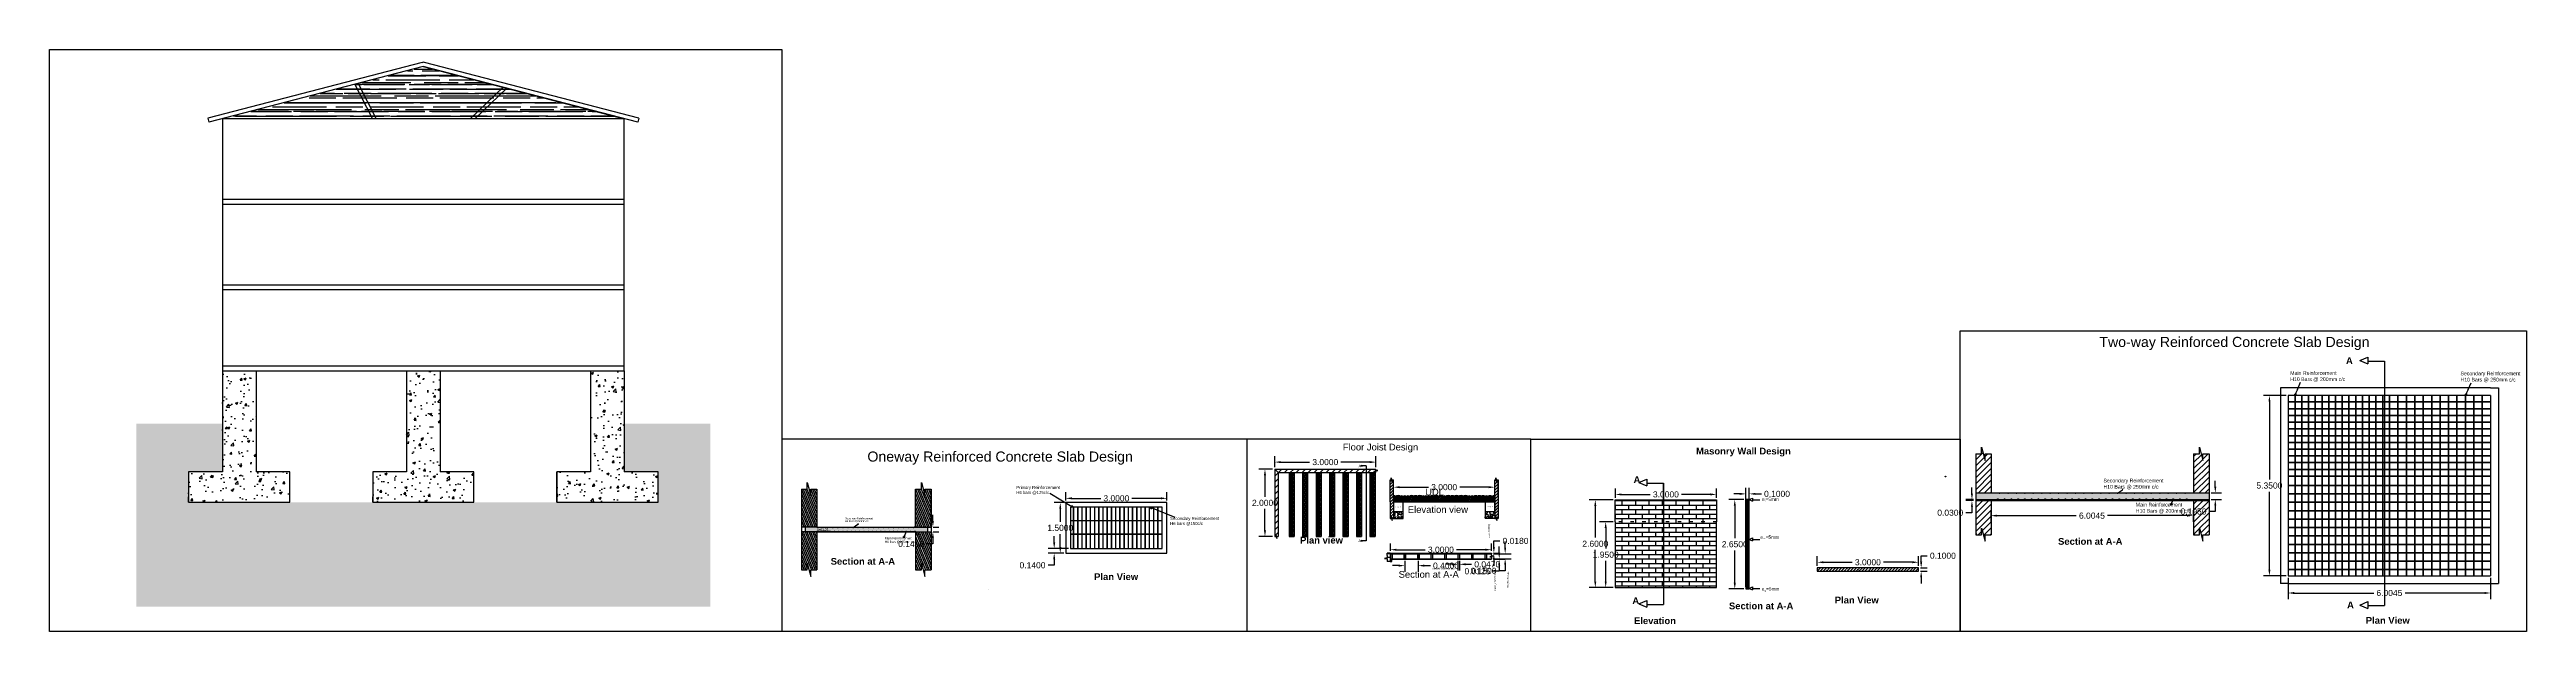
# Model space of a CAD drawing. Header units: inches. Extents: x 16.9 to 90.4, y 6.4 to 23.7.
import ezdxf

# ---------------------------------------------------------------- set-up
doc = ezdxf.new("R2010")
doc.units = ezdxf.units.IN
doc.header["$MEASUREMENT"] = 0
doc.linetypes.add('DOT', pattern=[0.25, 0, -0.25])
doc.styles.add('Annotative', font='arial.ttf')
doc.styles.get("Standard").update_dxf_attribs({"font": 'arial.ttf'})
doc.dimstyles.get("Standard").update_dxf_attribs({"dimtxt": 0.18, "dimasz": 0.18, "dimexe": 0.18, "dimexo": 0.0625, "dimgap": 0.09, "dimtad": 0, "dimtih": 1, "dimtoh": 1, "dimdec": 4, "dimzin": 0, "dimdsep": 46, "dimtxsty": 'Standard', "dimcen": 0.09, "dimadec": 0, "dimazin": 0, "dimtfac": 1, "dimtdec": 4, "dimtofl": 0, "dimtmove": 0, "dimatfit": 3, "dimfxl": 1, "dimtolj": 1, "dimtzin": 0, "dimarcsym": 0})
pattern_1 = [(90, (16.13851, -2.280487), (0.03, -2e-18), [0.05, -0.01]), (90, (16.14851, -2.290487), (0.03, -2e-18), [0.03, -0.0075, 0.015, -0.0075]), (90, (16.15851, -2.305487), (0.03, -2e-18), [0.05, -0.01])]
pattern_2 = [(0, (-32.42389, 13.52376), (0.44, 0.2), [3, -0.4, 1, -0.2]), (0, (-32.1579, 13.62376), (-0.2, 0.266), [0.6, -0.066, 1.2, -0.15]), (0, (-32.32389, 13.69376), (1.04, 0.134), [1.6, -0.28, 0.8, -0.2])]
pattern_3 = [(50, (-12.97173, -3.87998), (0.10758903, -0.00941282), [0.01125, -0.12375]), (355, (-12.97173, -3.87998), (-0.0208127, 0.11282882), [0.009, -0.099]), (100.45144, (-12.96277, -3.88076), (0.08677633, 0.103416), [0.00956103, -0.10517132]), (46.1842, (-12.97173, -3.84998), (0.1600862, -0.0248279), [0.016875, -0.185625]), (96.63564, (-12.95839, -3.85205), (0.1401993, 0.1461178), [0.01434155, -0.15775706]), (351.18416, (-12.97173, -3.84998), (0.1401993, 0.1461178), [0.0135, -0.1485]), (21, (-12.95673, -3.85748), (0.08953606, -0.06039283), [0.01125, -0.12375]), (326, (-12.95673, -3.85748), (0.0364973, 0.10877251), [0.009, -0.099]), (71.45144, (-12.94927, -3.86251), (0.12603336, 0.04837967), [0.00956103, -0.10517132]), (37.5, (-12.971733, -3.87998), (0.001823978, 0.049934078), [0, -0.0978, 0, -0.1005, 0, -0.099375]), (7.5, (-12.97173, -3.87998), (0.03946043, 0.059161757), [0, -0.0573, 0, -0.09555, 0, -0.037875]), (327.5, (-13.005183, -3.87998), (0.080073365, -0.00338323), [0, -0.0375, 0, -0.117, 0, -0.15525]), (317.5, (-13.02018, -3.87998), (0.087477925, 0.015015747), [0, -0.04875, 0, -0.0777, 0, -0.11025])]

msp = doc.modelspace()

# ---------------------------------------------------------------- texts
at = {"attachment_point": 1}
for s, width, gutter_width, heights, insert, char_height in [('Two-way Reinforced Concrete Slab Design', 9.8010327, 1, [0], (77.6935, 15.17633), 0.3), ('Main Reinforcement ^JH10 Bars @ 200mm c/c', 2.3861948, 1.29175, [0.33272], (83.35439, 14.15821), 0.11), ('{\\fArial|b1|i0|c0|p34;A}', 0.6152707, 1, [0], (85.0083, 14.57007), 0.2), ('Secondary Reinforcement^JH10 Bars @ 250mm c/c ', 1.957806, 1.01948, [0.6414], (88.40422, 14.14579), 0.11), ('Oneway Reinforced Concrete Slab Design', 9.8010327, 1, [0], (41.15715, 11.77517), 0.3), ('Floor Joist Design', 7.7393787, 1, [0], (55.25616, 12.00631), 0.2), ('{\\fArial|b1|i0|c0|p34;Masonry Wall Design}', 5.0847987, 1, [0.2588], (65.73248, 11.88783), 0.2), ('A', 0.093567, 0.37477, [0], (55.72371, 11.38103), 0.07495), ('{\\fArial|b1|i0|c0|p34;A}', 1.2817722, 1, [0], (63.87892, 11.04072), 0.2), ('Primary Reinforcement^JH6 bars @125c/c', 3.9788752, 1, [0.37223], (45.57411, 10.75421), 0.09), ('UDL', 1.7500435, 1, [0], (57.69758, 10.67415), 0.2), ('\\A1;e{\\H0.7x;\\S^ t;}=5mm', 0.5284982, 1, [0], (67.68859, 10.40674), 0.1), ('Secondary Reinforcement^JH10 Bars @ 250mm c/c ', 1.8133004, 1.01948, [0.71505], (77.81465, 10.96751), 0.11), ('Secondary Reinforcement^JH6 Bars @150mm c/c ', 1.2150762, 1.01948, [0.19478], (40.4957, 9.81653), 0.0509738), ('support', 0.213936, 1, [0], (56.82523, 10.14786), 0.03), ('Elevation view', 2.2894228, 1, [0], (57.18418, 10.15243), 0.2), ('support', 0.213936, 1, [0], (59.55267, 10.15693), 0.03), ('Main Reinforcement ^JH10 Bars @ 200mm c/c', 2.4154013, 1.29175, [0.36387], (78.77466, 10.25209), 0.11), ('d=0.107', 0.319948, 1.27733, [0], (39.66534, 9.49448), 0.063867), ('Main Reinforcement ^JH6 Bars @125mm c/c', 2.3395538, 1.29175, [0.26281], (41.67651, 9.2337), 0.0645873), ('{\\fArial|b1|i0|c0|p34;Plan view}', 2.4491297, 1, [0], (53.98848, 9.24302), 0.2), ('A', 0.093567, 0.37477, [0], (55.71825, 9.165), 0.07495), ('\\A1;e{\\H0.7x;\\S^ m;}=5mm', 0.5347498, 1, [0], (67.63932, 9.28301), 0.1), ('{\\fArial|b1|i0|c0|p34;Section at A-A}', 1.9255988, 1, [0], (76.4694, 9.20693), 0.2), ('{\\fArial|b1|i0|c0|p34;Section at A-A}', 1.9255988, 1, [0], (40.0683, 8.61608), 0.2), ('{\\fArial|b1|i0|c0|p34;Plan View}', 2.665047, 1, [0], (47.88262, 8.15984), 0.2), ('Section at A-A', 2.530836, 1, [0], (56.91242, 8.22839), 0.2), ('spacing between joist ', 0.7755947, 1, [0.02106], (57.91655, 8.33058), 0.05), ('Width of a joist', 0.4455867, 1, [0], (59.25091, 8.36396), 0.03), ('{\\fArial|b1|i0|c0|p34;A}', 0.6152707, 1, [0], (63.8439, 7.4488), 0.2), ('{\\fArial|b1|i0|c0|p34;A}', 0.6152707, 1, [0], (63.8439, 7.4488), 0.2), ('\\A1;e{\\H0.7x;\\S^ b;}=5mm', 0.1973081, 1, [0], (67.67919, 7.74853), 0.1), ('{\\fArial|b1|i0|c0|p34;Plan View}', 2.6676599, 1, [0], (69.84655, 7.46661), 0.2), ('\\pxql;{\\fArial|b1|i0|c0|p34;Elevation}', 3.8894114, 1, [0], (63.89435, 6.85276), 0.2), ('{\\fArial|b1|i0|c0|p34;Section at A-A}', 3.0672919, 1, [0], (66.7089, 7.29237), 0.2), ('{\\fArial|b1|i0|c0|p34;A}', 0.6152707, 1, [0], (85.04094, 7.32211), 0.2), ('{\\fArial|b1|i0|c0|p34;Plan View}', 2.665047, 1, [0], (85.59603, 6.86375), 0.2)]:
    msp.add_mtext_dynamic_manual_height_columns(s, width=width, gutter_width=gutter_width, heights=heights, dxfattribs=dict(at, insert=insert, char_height=char_height))
at = {"insert": (50.13559, 9.8331), "char_height": 0.09, "width": 3.7363141, "attachment_point": 1, "style": 'Annotative'}
msp.add_mtext('Secondary Reinforcement^JH6 bars @150c/c', dxfattribs=at)
at = {"char_height": 0.05, "attachment_point": 1}
for s, width, heights, insert, rotation in [('Floor decking', 0.6367064, [0], (59.56843, 9.19826), 90.862949), ('Ceiling plasterboard', 1.5372828, [0.06555], (59.74689, 7.64066), 90.8262923), ('Height of a joist', 1.3340265, [0], (60.1232, 7.72795), 88.8137629)]:
    msp.add_mtext_dynamic_manual_height_columns(s, width=width, gutter_width=1, heights=heights, dxfattribs=dict(at, insert=insert, rotation=rotation))

# ---------------------------------------------------------------- blocks, each defined once
blk = doc.blocks.new('*D45')
at = {"color": 0, "lineweight": -2, "transparency": 16777216}
for p, q in [((43.098, 9.711), (43.098, 9.891)), ((43.098, 9.031), (42.918, 9.031)), ((43.098, 9.211), (43.098, 9.031)), ((43.107, 9.531), (43.278, 9.531)), ((43.107, 9.391), (43.278, 9.391))]:
    blk.add_line(p, q, dxfattribs=at)
at = {"color": 0, "transparency": 16777216}
for points in [[(43.068, 9.711), (43.128, 9.711), (43.098, 9.531)], [(43.068, 9.211), (43.128, 9.211), (43.098, 9.391)]]:
    blk.add_solid(points, dxfattribs=at)
at = {"layer": 'Defpoints', "color": 0, "transparency": 16777216}
for p in [(43.044, 9.531), (43.044, 9.391), (43.098, 9.391)]:
    blk.add_point(p, dxfattribs=at)
at = {"color": 0, "transparency": 16777216, "insert": (42.455, 9.031), "char_height": 0.18, "attachment_point": 5}
blk.add_mtext('\\A1;0.1400', dxfattribs=at)
blk = doc.blocks.new('*D35')
at = {"color": 0, "lineweight": -2, "transparency": 16777216}
for p, q in [((56.913, 8.388), (56.733, 8.388)), ((57.093, 8.53), (57.093, 8.208)), ((57.493, 8.53), (57.493, 8.208)), ((57.673, 8.388), (57.853, 8.388))]:
    blk.add_line(p, q, dxfattribs=at)
at = {"color": 0, "transparency": 16777216}
for points in [[(56.913, 8.418), (56.913, 8.358), (57.093, 8.388)], [(57.673, 8.418), (57.673, 8.358), (57.493, 8.388)]]:
    blk.add_solid(points, dxfattribs=at)
at = {"layer": 'Defpoints', "color": 0, "transparency": 16777216}
for p in [(57.093, 8.593), (57.493, 8.593), (57.493, 8.388)]:
    blk.add_point(p, dxfattribs=at)
at = {"color": 0, "transparency": 16777216, "insert": (58.317, 8.388), "char_height": 0.18, "attachment_point": 5}
blk.add_mtext('\\A1;0.4000', dxfattribs=at)
blk = doc.blocks.new('*D28')
at = {"color": 0, "lineweight": -2, "transparency": 16777216}
for p, q in [((60.072, 8.923), (60.072, 9.103)), ((59.852, 8.743), (60.252, 8.743)), ((59.852, 8.593), (60.252, 8.593)), ((60.072, 8.233), (59.892, 8.233)), ((60.072, 8.413), (60.072, 8.233))]:
    blk.add_line(p, q, dxfattribs=at)
at = {"color": 0, "transparency": 16777216}
for points in [[(60.042, 8.923), (60.102, 8.923), (60.072, 8.743)], [(60.042, 8.413), (60.102, 8.413), (60.072, 8.593)]]:
    blk.add_solid(points, dxfattribs=at)
at = {"layer": 'Defpoints', "color": 0, "transparency": 16777216}
for p in [(59.789, 8.743), (59.789, 8.593), (60.072, 8.593)]:
    blk.add_point(p, dxfattribs=at)
at = {"color": 0, "transparency": 16777216, "insert": (59.429, 8.233), "char_height": 0.18, "attachment_point": 5}
blk.add_mtext('\\A1;0.1500', dxfattribs=at)
blk = doc.blocks.new('*D36')
at = {"color": 0, "lineweight": -2, "transparency": 16777216}
for p, q in [((59.736, 8.941), (59.736, 9.121)), ((59.736, 9.121), (59.916, 9.121)), ((59.728, 8.761), (59.916, 8.761)), ((59.728, 8.743), (59.916, 8.743)), ((59.736, 8.563), (59.736, 8.383))]:
    blk.add_line(p, q, dxfattribs=at)
at = {"color": 0, "transparency": 16777216}
for points in [[(59.706, 8.941), (59.766, 8.941), (59.736, 8.761)], [(59.706, 8.563), (59.766, 8.563), (59.736, 8.743)]]:
    blk.add_solid(points, dxfattribs=at)
at = {"layer": 'Defpoints', "color": 0, "transparency": 16777216}
for p in [(59.666, 8.761), (59.666, 8.743), (59.736, 8.761)]:
    blk.add_point(p, dxfattribs=at)
at = {"color": 0, "transparency": 16777216, "insert": (60.379, 9.121), "char_height": 0.18, "attachment_point": 5}
blk.add_mtext('\\A1;0.0180', dxfattribs=at)
blk = doc.blocks.new('*D37')
at = {"color": 0, "lineweight": -2, "transparency": 16777216}
for p, q in [((59.895, 8.773), (59.895, 8.953)), ((59.895, 8.22), (59.715, 8.22)), ((59.728, 8.593), (60.075, 8.593)), ((59.728, 8.58), (60.075, 8.58)), ((59.895, 8.4), (59.895, 8.22))]:
    blk.add_line(p, q, dxfattribs=at)
at = {"color": 0, "transparency": 16777216}
for points in [[(59.865, 8.773), (59.925, 8.773), (59.895, 8.593)], [(59.865, 8.4), (59.925, 8.4), (59.895, 8.58)]]:
    blk.add_solid(points, dxfattribs=at)
at = {"layer": 'Defpoints', "color": 0, "transparency": 16777216}
for p in [(59.666, 8.593), (59.666, 8.58), (59.895, 8.58)]:
    blk.add_point(p, dxfattribs=at)
at = {"color": 0, "transparency": 16777216, "insert": (59.25, 8.22), "char_height": 0.18, "attachment_point": 5}
blk.add_mtext('\\A1;0.0125', dxfattribs=at)
blk = doc.blocks.new('*D38')
at = {"color": 0, "lineweight": -2, "transparency": 16777216}
for p, q in [((53.237, 11.313), (53.237, 11.64)), ((53.417, 11.46), (54.273, 11.46)), ((56.057, 11.46), (55.2, 11.46)), ((56.237, 11.313), (56.237, 11.64))]:
    blk.add_line(p, q, dxfattribs=at)
at = {"color": 0, "transparency": 16777216}
for points in [[(53.417, 11.49), (53.417, 11.43), (53.237, 11.46)], [(56.057, 11.49), (56.057, 11.43), (56.237, 11.46)]]:
    blk.add_solid(points, dxfattribs=at)
at = {"layer": 'Defpoints', "color": 0, "transparency": 16777216}
for p in [(53.237, 11.251), (56.237, 11.46), (56.237, 11.251)]:
    blk.add_point(p, dxfattribs=at)
at = {"color": 0, "transparency": 16777216, "insert": (54.737, 11.46), "char_height": 0.18, "attachment_point": 5}
blk.add_mtext('\\A1;3.0000', dxfattribs=at)
blk = doc.blocks.new('*D39')
at = {"color": 0, "lineweight": -2, "transparency": 16777216}
for p, q in [((53.174, 11.251), (52.768, 11.251)), ((52.948, 11.071), (52.948, 10.433)), ((52.948, 9.431), (52.948, 10.069)), ((53.174, 9.251), (52.768, 9.251))]:
    blk.add_line(p, q, dxfattribs=at)
at = {"color": 0, "transparency": 16777216}
for points in [[(52.918, 11.071), (52.978, 11.071), (52.948, 11.251)], [(52.918, 9.431), (52.978, 9.431), (52.948, 9.251)]]:
    blk.add_solid(points, dxfattribs=at)
at = {"layer": 'Defpoints', "color": 0, "transparency": 16777216}
for p in [(53.237, 11.251), (52.948, 9.251), (53.237, 9.251)]:
    blk.add_point(p, dxfattribs=at)
at = {"color": 0, "transparency": 16777216, "insert": (52.948, 10.251), "char_height": 0.18, "attachment_point": 5}
blk.add_mtext('\\A1;2.0000', dxfattribs=at)
blk = doc.blocks.new('*D40')
at = {"color": 0, "lineweight": -2, "transparency": 16777216}
for p, q in [((56.666, 8.823), (56.666, 9.041)), ((56.846, 8.861), (57.702, 8.861)), ((59.486, 8.861), (58.629, 8.861)), ((59.666, 8.823), (59.666, 9.041))]:
    blk.add_line(p, q, dxfattribs=at)
at = {"color": 0, "transparency": 16777216}
for points in [[(56.846, 8.891), (56.846, 8.831), (56.666, 8.861)], [(59.486, 8.891), (59.486, 8.831), (59.666, 8.861)]]:
    blk.add_solid(points, dxfattribs=at)
at = {"layer": 'Defpoints', "color": 0, "transparency": 16777216}
for p in [(59.666, 8.861), (56.666, 8.761), (59.666, 8.761)]:
    blk.add_point(p, dxfattribs=at)
at = {"color": 0, "transparency": 16777216, "insert": (58.166, 8.861), "char_height": 0.18, "attachment_point": 5}
blk.add_mtext('\\A1;3.0000', dxfattribs=at)
blk = doc.blocks.new('*D41')
at = {"color": 0, "lineweight": -2, "transparency": 16777216}
for p, q in [((58.49, 8.427), (58.31, 8.427)), ((58.67, 8.53), (58.67, 8.247)), ((58.717, 8.53), (58.717, 8.247)), ((58.897, 8.427), (59.077, 8.427))]:
    blk.add_line(p, q, dxfattribs=at)
at = {"color": 0, "transparency": 16777216}
for points in [[(58.49, 8.457), (58.49, 8.397), (58.67, 8.427)], [(58.897, 8.457), (58.897, 8.397), (58.717, 8.427)]]:
    blk.add_solid(points, dxfattribs=at)
at = {"layer": 'Defpoints', "color": 0, "transparency": 16777216}
for p in [(58.67, 8.593), (58.717, 8.593), (58.717, 8.427)]:
    blk.add_point(p, dxfattribs=at)
at = {"color": 0, "transparency": 16777216, "insert": (59.54, 8.427), "char_height": 0.18, "attachment_point": 5}
blk.add_mtext('\\A1;0.0470', dxfattribs=at)
blk = doc.blocks.new('*D42')
at = {"color": 0, "lineweight": -2, "transparency": 16777216}
for p, q in [((56.762, 10.497), (56.762, 10.896)), ((56.942, 10.716), (57.799, 10.716)), ((59.582, 10.716), (58.725, 10.716)), ((59.762, 10.497), (59.762, 10.896))]:
    blk.add_line(p, q, dxfattribs=at)
at = {"color": 0, "transparency": 16777216}
for points in [[(56.942, 10.746), (56.942, 10.686), (56.762, 10.716)], [(59.582, 10.746), (59.582, 10.686), (59.762, 10.716)]]:
    blk.add_solid(points, dxfattribs=at)
at = {"layer": 'Defpoints', "color": 0, "transparency": 16777216}
for p in [(56.762, 10.435), (59.762, 10.716), (59.762, 10.435)]:
    blk.add_point(p, dxfattribs=at)
at = {"color": 0, "transparency": 16777216, "insert": (58.262, 10.716), "char_height": 0.18, "attachment_point": 5}
blk.add_mtext('\\A1;3.0000', dxfattribs=at)
blk = doc.blocks.new('*D43')
at = {"color": 0, "lineweight": -2, "transparency": 16777216}
for p, q in [((63.276, 9.687), (62.873, 9.687)), ((63.053, 9.507), (63.053, 8.894)), ((63.053, 7.917), (63.053, 8.53)), ((63.276, 7.737), (62.873, 7.737))]:
    blk.add_line(p, q, dxfattribs=at)
at = {"color": 0, "transparency": 16777216}
for points in [[(63.023, 9.507), (63.083, 9.507), (63.053, 9.687)], [(63.023, 7.917), (63.083, 7.917), (63.053, 7.737)]]:
    blk.add_solid(points, dxfattribs=at)
at = {"layer": 'Defpoints', "color": 0, "transparency": 16777216}
for p in [(63.339, 9.687), (63.053, 7.737), (63.339, 7.737)]:
    blk.add_point(p, dxfattribs=at)
at = {"color": 0, "transparency": 16777216, "insert": (63.053, 8.712), "char_height": 0.18, "attachment_point": 5}
blk.add_mtext('\\A1;1.9500', dxfattribs=at)
blk = doc.blocks.new('*D44')
at = {"color": 0, "lineweight": -2, "transparency": 16777216}
for p, q in [((63.276, 10.337), (62.565, 10.337)), ((62.745, 10.157), (62.745, 9.219)), ((62.745, 7.917), (62.745, 8.855)), ((63.276, 7.737), (62.565, 7.737))]:
    blk.add_line(p, q, dxfattribs=at)
at = {"color": 0, "transparency": 16777216}
for points in [[(62.715, 10.157), (62.775, 10.157), (62.745, 10.337)], [(62.715, 7.917), (62.775, 7.917), (62.745, 7.737)]]:
    blk.add_solid(points, dxfattribs=at)
at = {"layer": 'Defpoints', "color": 0, "transparency": 16777216}
for p in [(63.339, 10.337), (62.745, 7.737), (63.339, 7.737)]:
    blk.add_point(p, dxfattribs=at)
at = {"color": 0, "transparency": 16777216, "insert": (62.745, 9.037), "char_height": 0.18, "attachment_point": 5}
blk.add_mtext('\\A1;2.6000', dxfattribs=at)
blk = doc.blocks.new('*D30')
at = {"color": 0, "lineweight": -2, "transparency": 16777216}
for p, q in [((63.339, 10.399), (63.339, 10.681)), ((63.519, 10.501), (64.375, 10.501)), ((66.159, 10.501), (65.302, 10.501)), ((66.339, 10.399), (66.339, 10.681))]:
    blk.add_line(p, q, dxfattribs=at)
at = {"color": 0, "transparency": 16777216}
for points in [[(63.519, 10.531), (63.519, 10.471), (63.339, 10.501)], [(66.159, 10.531), (66.159, 10.471), (66.339, 10.501)]]:
    blk.add_solid(points, dxfattribs=at)
at = {"layer": 'Defpoints', "color": 0, "transparency": 16777216}
for p in [(63.339, 10.337), (66.339, 10.501), (66.339, 10.337)]:
    blk.add_point(p, dxfattribs=at)
at = {"color": 0, "transparency": 16777216, "insert": (64.839, 10.501), "char_height": 0.18, "attachment_point": 5}
blk.add_mtext('\\A1;3.0000', dxfattribs=at)
blk = doc.blocks.new('*D31')
at = {"color": 0, "lineweight": -2, "transparency": 16777216}
for p, q in [((67.148, 10.348), (66.701, 10.348)), ((66.881, 10.168), (66.881, 9.205)), ((66.881, 7.878), (66.881, 8.841)), ((67.148, 7.698), (66.701, 7.698))]:
    blk.add_line(p, q, dxfattribs=at)
at = {"color": 0, "transparency": 16777216}
for points in [[(66.851, 10.168), (66.911, 10.168), (66.881, 10.348)], [(66.851, 7.878), (66.911, 7.878), (66.881, 7.698)]]:
    blk.add_solid(points, dxfattribs=at)
at = {"layer": 'Defpoints', "color": 0, "transparency": 16777216}
for p in [(67.21, 10.348), (66.881, 7.698), (67.21, 7.698)]:
    blk.add_point(p, dxfattribs=at)
at = {"color": 0, "transparency": 16777216, "insert": (66.881, 9.023), "char_height": 0.18, "attachment_point": 5}
blk.add_mtext('\\A1;2.6500', dxfattribs=at)
blk = doc.blocks.new('*D32')
at = {"color": 0, "lineweight": -2, "transparency": 16777216}
for p, q in [((69.329, 8.384), (69.329, 8.668)), ((69.509, 8.488), (70.366, 8.488)), ((72.149, 8.488), (71.293, 8.488)), ((72.329, 8.384), (72.329, 8.668))]:
    blk.add_line(p, q, dxfattribs=at)
at = {"color": 0, "transparency": 16777216}
for points in [[(69.509, 8.518), (69.509, 8.458), (69.329, 8.488)], [(72.149, 8.518), (72.149, 8.458), (72.329, 8.488)]]:
    blk.add_solid(points, dxfattribs=at)
at = {"layer": 'Defpoints', "color": 0, "transparency": 16777216}
for p in [(69.329, 8.488), (69.329, 8.321), (72.329, 8.321)]:
    blk.add_point(p, dxfattribs=at)
at = {"color": 0, "transparency": 16777216, "insert": (70.829, 8.488), "char_height": 0.18, "attachment_point": 5}
blk.add_mtext('\\A1;3.0000', dxfattribs=at)
blk = doc.blocks.new('*D33')
at = {"color": 0, "lineweight": -2, "transparency": 16777216}
for p, q in [((72.392, 8.321), (72.589, 8.321)), ((72.392, 8.221), (72.589, 8.221)), ((72.409, 8.501), (72.409, 8.681)), ((72.409, 8.681), (72.589, 8.681)), ((72.409, 8.041), (72.409, 7.861))]:
    blk.add_line(p, q, dxfattribs=at)
at = {"color": 0, "transparency": 16777216}
for points in [[(72.379, 8.501), (72.439, 8.501), (72.409, 8.321)], [(72.379, 8.041), (72.439, 8.041), (72.409, 8.221)]]:
    blk.add_solid(points, dxfattribs=at)
at = {"layer": 'Defpoints', "color": 0, "transparency": 16777216}
for p in [(72.329, 8.321), (72.329, 8.221), (72.409, 8.321)]:
    blk.add_point(p, dxfattribs=at)
at = {"color": 0, "transparency": 16777216, "insert": (73.053, 8.681), "char_height": 0.18, "attachment_point": 5}
blk.add_mtext('\\A1;0.1000', dxfattribs=at)
blk = doc.blocks.new('*D34')
at = {"color": 0, "lineweight": -2, "transparency": 16777216}
for p, q in [((67.03, 10.517), (66.85, 10.517)), ((67.21, 7.761), (67.21, 10.697)), ((67.31, 7.761), (67.31, 10.697)), ((67.49, 10.517), (67.67, 10.517))]:
    blk.add_line(p, q, dxfattribs=at)
at = {"color": 0, "transparency": 16777216}
for points in [[(67.03, 10.547), (67.03, 10.487), (67.21, 10.517)], [(67.49, 10.547), (67.49, 10.487), (67.31, 10.517)]]:
    blk.add_solid(points, dxfattribs=at)
at = {"layer": 'Defpoints', "color": 0, "transparency": 16777216}
for p in [(67.31, 10.517), (67.21, 7.698), (67.31, 7.698)]:
    blk.add_point(p, dxfattribs=at)
at = {"color": 0, "transparency": 16777216, "insert": (68.134, 10.517), "char_height": 0.18, "attachment_point": 5}
blk.add_mtext('\\A1;0.1000', dxfattribs=at)
blk = doc.blocks.new('*D46')
at = {"color": 0, "lineweight": -2, "transparency": 16777216}
for p, q in [((47.118, 8.898), (46.517, 8.898)), ((46.697, 9.078), (46.697, 9.258)), ((46.978, 8.758), (46.517, 8.758)), ((46.697, 8.398), (46.517, 8.398)), ((46.697, 8.578), (46.697, 8.398))]:
    blk.add_line(p, q, dxfattribs=at)
at = {"color": 0, "transparency": 16777216}
for points in [[(46.667, 9.078), (46.727, 9.078), (46.697, 8.898)], [(46.667, 8.578), (46.727, 8.578), (46.697, 8.758)]]:
    blk.add_solid(points, dxfattribs=at)
at = {"layer": 'Defpoints', "color": 0, "transparency": 16777216}
for p in [(47.18, 8.898), (46.697, 8.758), (47.04, 8.758)]:
    blk.add_point(p, dxfattribs=at)
at = {"color": 0, "transparency": 16777216, "insert": (46.054, 8.398), "char_height": 0.18, "attachment_point": 5}
blk.add_mtext('\\A1;0.1400', dxfattribs=at)
blk = doc.blocks.new('*D47')
at = {"color": 0, "lineweight": -2, "transparency": 16777216}
for p, q in [((47.04, 10.321), (47.04, 10.565)), ((47.22, 10.385), (48.077, 10.385)), ((49.86, 10.385), (49.004, 10.385)), ((50.04, 10.321), (50.04, 10.565))]:
    blk.add_line(p, q, dxfattribs=at)
at = {"color": 0, "transparency": 16777216}
for points in [[(47.22, 10.415), (47.22, 10.355), (47.04, 10.385)], [(49.86, 10.415), (49.86, 10.355), (50.04, 10.385)]]:
    blk.add_solid(points, dxfattribs=at)
at = {"layer": 'Defpoints', "color": 0, "transparency": 16777216}
for p in [(47.04, 10.385), (47.04, 10.258), (50.04, 10.258)]:
    blk.add_point(p, dxfattribs=at)
at = {"color": 0, "transparency": 16777216, "insert": (48.54, 10.385), "char_height": 0.18, "attachment_point": 5}
blk.add_mtext('\\A1;3.0000', dxfattribs=at)
blk = doc.blocks.new('*D48')
at = {"color": 0, "lineweight": -2, "transparency": 16777216}
for p, q in [((46.978, 10.258), (46.697, 10.258)), ((46.877, 10.078), (46.877, 9.69)), ((46.877, 8.938), (46.877, 9.326)), ((46.978, 8.758), (46.697, 8.758))]:
    blk.add_line(p, q, dxfattribs=at)
at = {"color": 0, "transparency": 16777216}
for points in [[(46.847, 10.078), (46.907, 10.078), (46.877, 10.258)], [(46.847, 8.938), (46.907, 8.938), (46.877, 8.758)]]:
    blk.add_solid(points, dxfattribs=at)
at = {"layer": 'Defpoints', "color": 0, "transparency": 16777216}
for p in [(47.04, 10.258), (46.877, 8.758), (47.04, 8.758)]:
    blk.add_point(p, dxfattribs=at)
at = {"color": 0, "transparency": 16777216, "insert": (46.877, 9.508), "char_height": 0.18, "attachment_point": 5}
blk.add_mtext('\\A1;1.5000', dxfattribs=at)
blk = doc.blocks.new('*D29')
at = {"color": 0, "lineweight": -2, "transparency": 16777216}
for p, q in [((74.472, 10.038), (74.472, 9.691)), ((74.652, 9.871), (77.009, 9.871)), ((80.296, 9.871), (77.939, 9.871)), ((80.476, 10.038), (80.476, 9.691))]:
    blk.add_line(p, q, dxfattribs=at)
at = {"color": 0, "transparency": 16777216}
for points in [[(74.652, 9.901), (74.652, 9.841), (74.472, 9.871)], [(80.296, 9.901), (80.296, 9.841), (80.476, 9.871)]]:
    blk.add_solid(points, dxfattribs=at)
at = {"layer": 'Defpoints', "color": 0, "transparency": 16777216}
for p in [(74.472, 10.1), (80.476, 10.1), (80.476, 9.871)]:
    blk.add_point(p, dxfattribs=at)
at = {"color": 0, "transparency": 16777216, "insert": (77.474, 9.871), "char_height": 0.18, "attachment_point": 5}
blk.add_mtext('\\A1;6.0045', dxfattribs=at)
blk = doc.blocks.new('*D50')
at = {"color": 0, "lineweight": -2, "transparency": 16777216}
for p, q in [((81.008, 10.548), (81.312, 10.548)), ((81.008, 10.353), (81.312, 10.353)), ((81.132, 10.728), (81.132, 10.908)), ((81.132, 9.993), (80.952, 9.993)), ((81.132, 10.173), (81.132, 9.993))]:
    blk.add_line(p, q, dxfattribs=at)
at = {"color": 0, "transparency": 16777216}
for points in [[(81.102, 10.728), (81.162, 10.728), (81.132, 10.548)], [(81.102, 10.173), (81.162, 10.173), (81.132, 10.353)]]:
    blk.add_solid(points, dxfattribs=at)
at = {"layer": 'Defpoints', "color": 0, "transparency": 16777216}
for p in [(80.945, 10.548), (80.945, 10.353), (81.132, 10.353)]:
    blk.add_point(p, dxfattribs=at)
at = {"color": 0, "transparency": 16777216, "insert": (80.488, 9.993), "char_height": 0.18, "attachment_point": 5}
blk.add_mtext('\\A1;0.1950', dxfattribs=at)
blk = doc.blocks.new('*D51')
at = {"color": 0, "lineweight": -2, "transparency": 16777216}
for p, q in [((73.966, 10.348), (73.735, 10.348)), ((73.966, 10.318), (73.735, 10.318)), ((73.915, 10.528), (73.915, 10.708)), ((73.915, 9.958), (73.735, 9.958)), ((73.915, 10.138), (73.915, 9.958))]:
    blk.add_line(p, q, dxfattribs=at)
at = {"color": 0, "transparency": 16777216}
for points in [[(73.885, 10.528), (73.945, 10.528), (73.915, 10.348)], [(73.885, 10.138), (73.945, 10.138), (73.915, 10.318)]]:
    blk.add_solid(points, dxfattribs=at)
at = {"layer": 'Defpoints', "color": 0, "transparency": 16777216}
for p in [(73.915, 10.318), (74.028, 10.348), (74.028, 10.318)]:
    blk.add_point(p, dxfattribs=at)
at = {"color": 0, "transparency": 16777216, "insert": (73.272, 9.958), "char_height": 0.18, "attachment_point": 5}
blk.add_mtext('\\A1;0.0300', dxfattribs=at)
blk = doc.blocks.new('*D52')
at = {"color": 0, "lineweight": -2, "transparency": 16777216}
for p, q in [((83.292, 8.027), (83.292, 7.396)), ((83.472, 7.576), (85.83, 7.576)), ((89.117, 7.576), (86.759, 7.576)), ((89.297, 8.027), (89.297, 7.396))]:
    blk.add_line(p, q, dxfattribs=at)
at = {"color": 0, "transparency": 16777216}
for points in [[(83.472, 7.606), (83.472, 7.546), (83.292, 7.576)], [(89.117, 7.606), (89.117, 7.546), (89.297, 7.576)]]:
    blk.add_solid(points, dxfattribs=at)
at = {"layer": 'Defpoints', "color": 0, "transparency": 16777216}
for p in [(83.292, 8.089), (89.297, 8.089), (89.297, 7.576)]:
    blk.add_point(p, dxfattribs=at)
at = {"color": 0, "transparency": 16777216, "insert": (86.295, 7.576), "char_height": 0.18, "attachment_point": 5}
blk.add_mtext('\\A1;6.0045', dxfattribs=at)
blk = doc.blocks.new('*D53')
at = {"color": 0, "lineweight": -2, "transparency": 16777216}
for p, q in [((83.23, 13.439), (82.557, 13.439)), ((82.737, 13.259), (82.737, 10.946)), ((82.737, 8.269), (82.737, 10.582)), ((83.23, 8.089), (82.557, 8.089))]:
    blk.add_line(p, q, dxfattribs=at)
at = {"color": 0, "transparency": 16777216}
for points in [[(82.707, 13.259), (82.767, 13.259), (82.737, 13.439)], [(82.707, 8.269), (82.767, 8.269), (82.737, 8.089)]]:
    blk.add_solid(points, dxfattribs=at)
at = {"layer": 'Defpoints', "color": 0, "transparency": 16777216}
for p in [(83.292, 13.439), (82.737, 8.089), (83.292, 8.089)]:
    blk.add_point(p, dxfattribs=at)
at = {"color": 0, "transparency": 16777216, "insert": (82.737, 10.764), "char_height": 0.18, "attachment_point": 5}
blk.add_mtext('\\A1;5.3500', dxfattribs=at)

# ---------------------------------------------------------------- dimensions: what is measured, and where the dimension line sits
for base, p1, p2, angle, picture, middle in [((82.73682, 8.08912), (83.29237, 13.43912), (83.29237, 8.08912), 90, '*D53', (82.73682, 10.76412)), ((52.94772, 9.25094), (53.23651, 11.25094), (53.23651, 9.25094), 90, '*D39', (52.94772, 10.25094)), ((62.74473, 7.73666), (63.33859, 10.33666), (63.33859, 7.73666), 90, '*D44', (62.74473, 9.03666)), ((66.88062, 7.69801), (67.21027, 10.34801), (67.21027, 7.69801), 90, '*D31', (66.88062, 9.02301)), ((73.91546, 10.31815), (74.02844, 10.34815), (74.02844, 10.31815), 90, '*D51', (73.27213, 9.95815)), ((81.13157, 10.35315), (80.94542, 10.54815), (80.94542, 10.35315), 90, '*D50', (80.48824, 9.99315)), ((43.09783, 9.39067), (43.04439, 9.53067), (43.04439, 9.39067), 90, '*D45', (42.45451, 9.03067)), ((46.87716, 8.75834), (47.04031, 10.25834), (47.04031, 8.75834), 90, '*D48', (46.87716, 9.50834)), ((63.05324, 7.73666), (63.33859, 9.68666), (63.33859, 7.73666), 90, '*D43', (63.05324, 8.71166)), ((46.69694, 8.75834), (47.18031, 8.89834), (47.04031, 8.75834), 270, '*D46', (46.05361, 8.39834)), ((59.8948, 8.58025), (59.6657, 8.59275), (59.6657, 8.58025), 90, '*D37', (59.2505, 8.22025)), ((60.07214, 8.59275), (59.7892, 8.74275), (59.7892, 8.59275), 90, '*D28', (59.42882, 8.23275)), ((59.73555, 8.76075), (59.6657, 8.74275), (59.6657, 8.76075), 90, '*D36', (60.37888, 9.12075)), ((72.40949, 8.32145), (72.32939, 8.22145), (72.32939, 8.32145), 90, '*D33', (73.05282, 8.68145))]:
    dim = msp.add_linear_dim(base=base, p1=p1, p2=p2, angle=angle, dimstyle='Standard')
    dim.commit()
    dim.dimension.update_dxf_attribs({"geometry": picture, "text_midpoint": middle})
for base, p1, p2, picture, middle in [((56.23651, 11.46011), (53.23651, 11.25094), (56.23651, 11.25094), '*D38', (54.73651, 11.46011)), ((47.04031, 10.38548), (50.04031, 10.25834), (47.04031, 10.25834), '*D47', (48.54031, 10.38548)), ((59.76183, 10.71565), (56.76183, 10.43491), (59.76183, 10.43491), '*D42', (58.26183, 10.71565)), ((66.33859, 10.50054), (63.33859, 10.33666), (66.33859, 10.33666), '*D30', (64.83859, 10.50054)), ((67.31027, 10.51709), (67.21027, 7.69801), (67.31027, 7.69801), '*D34', (68.13359, 10.51709)), ((80.47637, 9.87099), (74.47187, 10.10038), (80.47637, 10.10038), '*D29', (77.47412, 9.87099)), ((59.6657, 8.86136), (56.6657, 8.76075), (59.6657, 8.76075), '*D40', (58.1657, 8.86136)), ((57.49334, 8.38802), (57.09334, 8.59275), (57.49334, 8.59275), '*D35', (58.31667, 8.38802)), ((58.71684, 8.4268), (58.66984, 8.59275), (58.71684, 8.59275), '*D41', (59.54017, 8.4268)), ((69.32939, 8.48811), (72.32939, 8.32145), (69.32939, 8.32145), '*D32', (70.82939, 8.48811)), ((89.29687, 7.57565), (83.29237, 8.08912), (89.29687, 8.08912), '*D52', (86.29462, 7.57565))]:
    dim = msp.add_linear_dim(base=base, p1=p1, p2=p2, dimstyle='Standard')
    dim.commit()
    dim.dimension.update_dxf_attribs({"geometry": picture, "text_midpoint": middle})

# ---------------------------------------------------------------- hatches: boundary and pattern name
at = {"transparency": 33554684}
h = msp.add_hatch(dxfattribs=at)
h.set_pattern_fill('AR-RROOF', color=256, scale=0.2)
h.set_pattern_definition(pattern_2)
h.paths.add_polyline_path([(26.47959, 21.64886), (25.95294, 22.66774), (22.02678, 21.64886)])
h.paths.add_polyline_path([(29.37449, 21.64886), (30.34997, 22.58227), (27.98678, 23.19554), (26.0522, 22.6935), (26.59216, 21.64886)])
h.paths.add_polyline_path([(30.46376, 22.55274), (29.51913, 21.64886), (33.94678, 21.64886)])
h = msp.add_hatch(dxfattribs=at)
h.set_pattern_fill('AR-RROOF', color=256, scale=0.2)
h.set_pattern_definition(pattern_2)
h.paths.add_polyline_path([(29.37449, 21.64886), (29.51913, 21.64886), (30.46376, 22.55274), (30.34997, 22.58227)])
h.paths.add_polyline_path([(26.0522, 22.6935), (25.95294, 22.66774), (26.47959, 21.64886), (26.59216, 21.64886)])
h = msp.add_hatch(dxfattribs=at)
h.set_pattern_fill('AR-CONC', color=256, scale=0.1)
h.set_pattern_definition([(50, (-32.4239, 13.52376), (0.71726, -0.062752), [0.075, -0.825]), (355, (-32.4239, 13.52376), (-0.138751, 0.752192), [0.06, -0.66]), (100.4514, (-32.3641, 13.5185), (0.578509, 0.68944), [0.06374, -0.701142]), (46.1842, (-32.4239, 13.7238), (1.067241, -0.165519), [0.1125, -1.2375]), (96.6356, (-32.335, 13.71), (0.934662, 0.974119), [0.09561, -1.051714]), (351.1842, (-32.4239, 13.7238), (0.934662, 0.974119), [0.09, -0.99]), (21, (-32.3239, 13.67376), (0.596907, -0.402619), [0.075, -0.825]), (326, (-32.3239, 13.67376), (0.243315, 0.72515), [0.06, -0.66]), (71.4514, (-32.27415, 13.6402), (0.8402224, 0.322531), [0.06374, -0.701142]), (37.5, (-32.4239, 13.52376), (0.0121599, 0.3328939), [0, -0.652, 0, -0.67, 0, -0.6625]), (7.5, (-32.4239, 13.52376), (0.2630695, 0.3944117), [0, -0.382, 0, -0.637, 0, -0.2525]), (327.5, (-32.6469, 13.52376), (0.5338224, -0.0225549), [0, -0.25, 0, -0.78, 0, -1.035]), (317.5, (-32.7469, 13.52376), (0.5831862, 0.100105), [0, -0.325, 0, -0.518, 0, -0.735])])
h.paths.add_polyline_path([(23.02678, 14.16886), (22.02678, 14.16886), (22.02678, 11.16886), (21.02678, 11.16886), (21.02678, 10.26886), (24.02678, 10.26886), (24.02678, 11.16886), (23.02678, 11.16886)])
h.paths.add_polyline_path([(28.48678, 11.16886), (28.48678, 14.16886), (27.48678, 14.16886), (27.48678, 11.16886), (26.48678, 11.16886), (26.48678, 10.26886), (29.48678, 10.26886), (29.48678, 11.16886)])
h.paths.add_polyline_path([(32.94678, 11.16886), (31.94678, 11.16886), (31.94678, 10.26886), (34.94678, 10.26886), (34.94678, 11.16886), (33.94678, 11.16886), (33.94678, 14.16886), (32.94678, 14.16886)])
h = msp.add_hatch(dxfattribs=at)
h.set_pattern_fill('AR-SAND', color=256, scale=0.1)
h.set_pattern_definition([(37.5, (-32.42389, 13.52376), (-0.00629934, 0.19268238), [0, -0.152, 0, -0.17, 0, -0.1625]), (7.5, (-32.4239, 13.52376), (0.1769777, 0.2822146), [0, -0.082, 0, -0.137, 0, -0.0525]), (327.5, (-32.54689, 13.52376), (0.3114142, 0.0005659), [0, -0.05, 0, -0.18, 0, -0.235]), (317.5, (-32.5469, 13.52376), (0.3006127, 0.0877676), [0, -0.025, 0, -0.118, 0, -0.135])])
h.paths.add_polyline_path([(36.49678, 10.26886), (31.94678, 10.26886), (26.48678, 10.26886), (21.02678, 10.26886), (19.47678, 10.26886), (19.47678, 7.16757), (36.49678, 7.16757)])
h.paths.add_polyline_path([(22.02678, 12.59911), (19.47678, 12.59911), (19.47678, 11.16886), (19.47678, 10.26886), (21.02678, 10.26886), (21.02678, 11.16886), (22.02678, 11.16886)])
h.paths.add_polyline_path([(36.49678, 12.59911), (33.94678, 12.59911), (33.94678, 11.16886), (34.94678, 11.16886), (34.94678, 10.26886), (36.49678, 10.26886), (36.49678, 11.16886)])
h = msp.add_hatch(dxfattribs=at)
h.set_pattern_fill('ANSI31', color=256)
h.set_pattern_definition([(45, (-12.97173, -3.87998), (-0.08838835, 0.08838835), [])])
h.paths.add_polyline_path([(74.02844, 10.54815), (74.48468, 10.54815), (74.48468, 11.70315), (74.30506, 11.70315), (74.30506, 11.51248), (74.19826, 11.90082), (74.19826, 11.70315), (74.02844, 11.70315)])
h.paths.add_polyline_path([(74.02844, 9.36495), (74.05335, 9.30322), (74.19826, 9.30322), (74.19826, 9.50089), (74.30506, 9.11254), (74.30506, 9.30322), (74.48468, 9.30322), (74.48468, 10.31815), (74.02844, 10.31815)])
h.paths.add_polyline_path([(80.48918, 10.54815), (80.94542, 10.54815), (80.94542, 11.70315), (80.7658, 11.70315), (80.7658, 11.51248), (80.65901, 11.90082), (80.65901, 11.70315), (80.48918, 11.70315)])
h.paths.add_polyline_path([(80.48918, 9.36495), (80.51409, 9.30322), (80.65901, 9.30322), (80.65901, 9.50089), (80.7658, 9.11254), (80.7658, 9.30322), (80.94542, 9.30322), (80.94542, 10.31815), (80.48918, 10.31815)])
h = msp.add_hatch(dxfattribs=at)
h.set_pattern_fill('ANSI31', color=256)
h.set_pattern_definition([(45, (12.03497, -3.1136), (-0.08838835, 0.08838835), [])])
h.paths.add_polyline_path([(56.29278, 11.21166), (56.23651, 11.21166), (56.23651, 11.25094), (53.23651, 11.25094), (53.33651, 11.15094), (56.23651, 11.15094), (56.1968, 11.18014), (56.17818, 11.18014)])
h.paths.add_polyline_path([(53.33651, 11.15094), (53.23651, 11.25094), (53.23651, 9.25094), (53.26571, 9.25094), (53.26571, 9.30928), (53.29723, 9.19467), (53.29723, 9.25094), (53.33651, 9.25094)])
h = msp.add_hatch(dxfattribs=at)
h.set_pattern_fill('GOST_WOOD', color=256, scale=0.01)
h.set_pattern_definition([(90, (12.03497, -3.1136), (0.06, -4e-18), [0.1, -0.02]), (90, (12.05497, -3.1336), (0.06, -4e-18), [0.06, -0.015, 0.03, -0.015]), (90, (12.07497, -3.1636), (0.06, -4e-18), [0.1, -0.02])])
h.paths.add_polyline_path([(53.66151, 9.25094), (53.81151, 9.25094), (53.81151, 11.15094), (53.66151, 11.15094)])
h.paths.add_polyline_path([(54.21151, 11.15094), (54.06151, 11.15094), (54.06151, 9.25094), (54.21151, 9.25094)])
h.paths.add_polyline_path([(54.61151, 11.15094), (54.46151, 11.15094), (54.46151, 9.25094), (54.61151, 9.25094)])
h.paths.add_polyline_path([(54.86151, 9.25094), (55.01151, 9.25094), (55.01151, 11.15094), (54.86151, 11.15094)])
h.paths.add_polyline_path([(55.26151, 9.25094), (55.41151, 9.25094), (55.41151, 11.15094), (55.26151, 11.15094)])
h.paths.add_polyline_path([(55.81151, 11.15094), (55.66151, 11.15094), (55.66151, 9.25094), (55.81151, 9.25094)])
h.paths.add_polyline_path([(56.21151, 11.15094), (56.06151, 11.15094), (56.06151, 9.25094), (56.21151, 9.25094)])
h = msp.add_hatch(dxfattribs=at)
h.set_pattern_fill('ANSI31', color=256, scale=0.5)
h.set_pattern_definition([(45, (12.03861, -2.97781), (-0.04419417, 0.04419417), [])])
h.paths.add_polyline_path([(56.66183, 10.28491), (56.66183, 9.78491), (56.69103, 9.78491), (56.69103, 9.84325), (56.72254, 9.72864), (56.72254, 9.78491), (56.76183, 9.78491), (56.76183, 10.28491), (56.76183, 10.93491), (56.72254, 10.93491), (56.72254, 10.87864), (56.69103, 10.99325), (56.69103, 10.93491), (56.66183, 10.93491)])
h.paths.add_polyline_path([(59.86183, 10.93491), (59.82254, 10.93491), (59.82254, 10.87864), (59.79103, 10.99325), (59.79103, 10.93491), (59.76183, 10.93491), (59.76183, 10.43491), (59.76183, 9.78491), (59.79103, 9.78491), (59.79103, 9.84325), (59.82254, 9.72864), (59.82254, 9.78491), (59.86183, 9.78491)])
h = msp.add_hatch(dxfattribs=at)
h.set_pattern_fill('GOST_WOOD', color=256, scale=0.01)
h.set_pattern_definition([(90, (12.03861, -2.97781), (0.06, -4e-18), [0.1, -0.02]), (90, (12.05861, -2.99781), (0.06, -4e-18), [0.06, -0.015, 0.03, -0.015]), (90, (12.07861, -3.02781), (0.06, -4e-18), [0.1, -0.02])])
h.paths.add_polyline_path([(59.76183, 10.28491), (59.76183, 10.43491), (56.76183, 10.43491), (56.76183, 10.28491), (57.05005, 10.28491)])
h = msp.add_hatch(dxfattribs=at)
h.set_pattern_fill('AR-BRSTD', color=256, scale=0.05)
h.set_pattern_definition([(0, (9.74223, -2.7496), (0, 0.13335), []), (90, (9.74223, -2.7496), (-0.2, 0.13335), [0.13335, -0.13335])])
h.paths.add_polyline_path([(64.77022, 9.68666), (63.33859, 9.68666), (63.33859, 7.73666), (64.77022, 7.73666)])
h.paths.add_polyline_path([(66.33859, 9.68666), (64.77022, 9.68666), (64.77022, 7.73666), (66.33859, 7.73666)])
h.paths.add_polyline_path([(64.77022, 10.33666), (63.33859, 10.33666), (63.33859, 9.68666), (64.77022, 9.68666)])
h.paths.add_polyline_path([(66.33859, 10.33666), (64.77022, 10.33666), (64.77022, 9.68666), (66.33859, 9.68666)])
h = msp.add_hatch(dxfattribs=at)
h.set_pattern_fill('AR-BRSTD', color=256, scale=0.01)
h.set_pattern_definition([(0, (7.410066, -1.197195), (0, 0.02667), []), (90, (7.410066, -1.197195), (-0.04, 0.02667), [0.02667, -0.02667])])
h.paths.add_polyline_path([(67.21027, 7.69801), (67.31027, 7.69801), (67.31027, 10.34801), (67.21027, 10.34801)])
h = msp.add_hatch(dxfattribs=at)
h.set_pattern_fill('AR-CONC', color=256, scale=0.015)
h.set_pattern_definition(pattern_3)
h.paths.add_polyline_path([(80.94542, 10.54815), (74.02844, 10.54815), (74.02844, 10.35315), (80.94542, 10.35315)])
h = msp.add_hatch(dxfattribs=at)
h.set_pattern_fill('AR-CONC', color=256, scale=0.015)
h.set_pattern_definition(pattern_3)
h.paths.add_polyline_path([(80.94542, 10.54815), (74.48468, 10.54815), (74.48468, 10.35315), (80.94542, 10.35315)])
h = msp.add_hatch(dxfattribs=at)
h.set_pattern_fill('AR-CONC', color=256, scale=0.02)
h.set_pattern_definition([(50, (12.03861, -2.97781), (0.14345204, -0.01255043), [0.015, -0.165]), (355, (12.03861, -2.97781), (-0.02775027, 0.15043843), [0.012, -0.132]), (100.45144, (12.05057, -2.97886), (0.11570177, 0.137888), [0.01274804, -0.14022842]), (46.1842, (12.03861, -2.93781), (0.21344827, -0.03310386), [0.0225, -0.2475]), (96.63564, (12.0564, -2.94057), (0.1869324, 0.1948237), [0.0191221, -0.2103428]), (351.18416, (12.0386, -2.93781), (0.1869324, 0.1948237), [0.018, -0.198]), (21, (12.05861, -2.94781), (0.1193814, -0.08052378), [0.015, -0.165]), (326, (12.05861, -2.94781), (0.04866307, 0.14503), [0.012, -0.132]), (71.45144, (12.06856, -2.95452), (0.16804448, 0.06450623), [0.01274804, -0.14022842]), (37.5, (12.03861, -2.97781), (0.00243197, 0.06657877), [0, -0.1304, 0, -0.134, 0, -0.1325]), (7.5, (12.03861, -2.97781), (0.05261391, 0.07888234), [0, -0.0764, 0, -0.1274, 0, -0.0505]), (327.5, (11.99401, -2.97781), (0.10676449, -0.004510974), [0, -0.05, 0, -0.156, 0, -0.207]), (317.5, (11.97401, -2.97781), (0.11663723, 0.020021), [0, -0.065, 0, -0.1036, 0, -0.147])])
h.paths.add_polyline_path([(56.76183, 9.99669), (56.76183, 9.78491), (57.05005, 9.78491), (57.05005, 9.99669)])
h.paths.add_polyline_path([(59.4736, 9.99669), (59.4736, 9.78491), (59.76183, 9.78491), (59.76183, 9.99669)])
h = msp.add_hatch(dxfattribs=at)
h.set_pattern_fill('AR-CONC', color=256, scale=0.01)
h.set_pattern_definition([(50, (21.17463, -4.91781), (0.07172602, -0.00627521), [0.0075, -0.0825]), (355, (21.17463, -4.91781), (-0.01387513, 0.07521921), [0.006, -0.066]), (100.45144, (21.18061, -4.91833), (0.05785088, 0.068944), [0.00637402, -0.07011421]), (46.1842, (21.17463, -4.89781), (0.10672413, -0.01655193), [0.01125, -0.12375]), (96.63564, (21.18353, -4.89919), (0.0934662, 0.09741186), [0.00956103, -0.10517138]), (351.18416, (21.17463, -4.89781), (0.0934662, 0.09741186), [0.009, -0.099]), (21, (21.18463, -4.90281), (0.0596907, -0.04026189), [0.0075, -0.0825]), (326, (21.18463, -4.90281), (0.02433153, 0.072515), [0.006, -0.066]), (71.45144, (21.189606, -4.90616), (0.08402224, 0.03225312), [0.00637402, -0.07011421]), (37.5, (21.174632, -4.917808), (0.001215986, 0.033289385), [0, -0.0652, 0, -0.067, 0, -0.06625]), (7.5, (21.174632, -4.917808), (0.026306954, 0.03944117), [0, -0.0382, 0, -0.0637, 0, -0.02525]), (327.5, (21.152332, -4.917808), (0.053382244, -0.002255487), [0, -0.025, 0, -0.078, 0, -0.1035]), (317.5, (21.14233, -4.917808), (0.05831862, 0.0100105), [0, -0.0325, 0, -0.0518, 0, -0.0735])])
h.paths.add_polyline_path([(40.75137, 9.53067), (40.736, 9.51946, -0.15884071), (40.73715, 9.51593, -1), (40.72515, 9.51593, -0.72586273), (40.736, 9.51946), (40.75137, 9.53067), (39.65839, 9.53067), (39.30839, 9.53076), (39.30849, 9.39079), (39.65849, 9.39079), (42.30271, 9.3907), (42.30615, 9.39844), (40.05615, 9.39844), (39.68115, 9.39844), (39.6586, 9.39844), (39.6586, 9.39293), (39.65115, 9.39844), (39.6586, 9.40395), (39.6586, 9.39844), (39.68115, 9.39844, -0.41421356), (39.67515, 9.40444, -1), (39.68715, 9.40444, -0.41421356), (39.68115, 9.39844), (39.80615, 9.39844, -0.41421356), (39.80015, 9.40444, -1), (39.81215, 9.40444, -0.41421356), (39.80615, 9.39844), (39.93115, 9.39844, -0.41421356), (39.92515, 9.40444, -1), (39.93715, 9.40444, -0.41421356), (39.93115, 9.39844), (40.05615, 9.39844, -0.41421356), (40.05015, 9.40444, -1), (40.06215, 9.40444, -0.41421356), (40.05615, 9.39844), (40.18115, 9.39844, -0.41421356), (40.17515, 9.40444, -1), (40.18715, 9.40444, -0.41421356), (40.18115, 9.39844), (40.30615, 9.39844, -0.41421356), (40.30015, 9.40444, -1), (40.31215, 9.40444, -0.41421356), (40.30615, 9.39844), (40.43115, 9.39844, -0.41421356), (40.42515, 9.40444, -1), (40.43715, 9.40444, -0.41421356), (40.43115, 9.39844), (40.55615, 9.39844, -0.41421356), (40.55015, 9.40444, -1), (40.56215, 9.40444, -0.41421356), (40.55615, 9.39844), (40.68115, 9.39844, -0.41421356), (40.67515, 9.40444, -1), (40.68715, 9.40444, -0.41421356), (40.68115, 9.39844), (40.80615, 9.39844, -0.41421356), (40.80015, 9.40444, -1), (40.81215, 9.40444, -0.41421356), (40.80615, 9.39844), (40.93115, 9.39844, -0.41421356), (40.92515, 9.40444, -1), (40.93715, 9.40444, -0.41421356), (40.93115, 9.39844), (41.05615, 9.39844, -0.41421356), (41.05015, 9.40444, -1), (41.06215, 9.40444, -0.41421356), (41.05615, 9.39844), (41.18115, 9.39844, -0.41421356), (41.17515, 9.40444, -1), (41.18715, 9.40444, -0.41421356), (41.18115, 9.39844), (41.30615, 9.39844, -0.41421356), (41.30015, 9.40444, -1), (41.31215, 9.40444, -0.41421356), (41.30615, 9.39844), (41.43113, 9.39844, -0.41421356), (41.42513, 9.40444, -1), (41.43713, 9.40444, -0.41320711), (41.43115, 9.39844), (41.43115, 9.39844), (41.55615, 9.39844, -0.41421356), (41.55015, 9.40444, -1), (41.56215, 9.40444, -0.41421356), (41.55615, 9.39844), (41.68115, 9.39844, -0.41421356), (41.67515, 9.40444, -1), (41.68715, 9.40444, -0.41421356), (41.68115, 9.39844), (41.80615, 9.39844, -0.41421356), (41.80015, 9.40444, -1), (41.81215, 9.40444, -0.41421356), (41.80615, 9.39844), (41.93115, 9.39844, -0.41421356), (41.92515, 9.40444, -1), (41.93715, 9.40444, -0.41421356), (41.93115, 9.39844), (42.05615, 9.39844, -0.41421356), (42.05015, 9.40444, -1), (42.06215, 9.40444, -0.41421356), (42.05615, 9.39844), (42.18115, 9.39844, -0.41421356), (42.17515, 9.40444, -1), (42.18715, 9.40444, -0.41421356), (42.18115, 9.39844), (42.30615, 9.39844, -0.41421356), (42.30015, 9.40444, -1), (42.31215, 9.40444, -0.41421356), (42.30615, 9.39844), (42.43115, 9.39844, -0.41421356), (42.42515, 9.40444, -1), (42.43715, 9.40444, -0.41421356), (42.43115, 9.39844), (42.55615, 9.39844, -0.41421356), (42.55015, 9.40444, -1), (42.56215, 9.40444, -0.41421356), (42.55615, 9.39844), (42.5706, 9.39844), (42.58309, 9.39844), (42.58839, 9.39844), (42.58839, 9.40395), (42.59585, 9.39844), (42.58839, 9.39293), (42.58839, 9.39844), (42.58309, 9.39844), (42.5706, 9.39844), (42.30615, 9.39844), (42.3027, 9.39067), (42.93839, 9.39067), (42.93839, 9.53067)])
h.paths.add_polyline_path([(41.17515, 9.51593, -1), (41.18715, 9.51593, -1)], flags=16)
h.paths.add_polyline_path([(41.02515, 9.51593, -1), (41.03715, 9.51593, -1)], flags=16)
h.paths.add_polyline_path([(41.32515, 9.51593, -1), (41.33715, 9.51593, -1)], flags=16)
h.paths.add_polyline_path([(40.87515, 9.51593, -1), (40.88715, 9.51593, -1)], flags=16)
h.paths.add_polyline_path([(41.48715, 9.51593, -1), (41.47515, 9.51593, -1)], flags=16)
h.paths.add_polyline_path([(41.63715, 9.51593, -1), (41.62515, 9.51593, -1)], flags=16)
h.paths.add_polyline_path([(40.57515, 9.51593, -1), (40.58715, 9.51593, -1)], flags=16)
h.paths.add_polyline_path([(41.78715, 9.51593, -1), (41.77515, 9.51593, -1)], flags=16)
h.paths.add_polyline_path([(40.42515, 9.51593, -1), (40.43715, 9.51593, -1)], flags=16)
h.paths.add_polyline_path([(41.93715, 9.51593, -1), (41.92515, 9.51593, -1)], flags=16)
h.paths.add_polyline_path([(40.27515, 9.51593, -1), (40.28715, 9.51593, -1)], flags=16)
h.paths.add_polyline_path([(42.08715, 9.51593, -1), (42.07515, 9.51593, -1)], flags=16)
h.paths.add_polyline_path([(40.12515, 9.51593, -1), (40.13715, 9.51593, -1)], flags=16)
h.paths.add_polyline_path([(42.23715, 9.51593, -1), (42.22515, 9.51593, -1)], flags=16)
h.paths.add_polyline_path([(39.97515, 9.51593, -1), (39.98715, 9.51593, -1)], flags=0)
h.paths.add_polyline_path([(42.38715, 9.51593, -1), (42.37515, 9.51593, -1)], flags=16)
h.paths.add_polyline_path([(39.82515, 9.51593, -1), (39.83715, 9.51593, -1)], flags=0)
h.paths.add_polyline_path([(42.53715, 9.51593, -1), (42.52515, 9.51593, -1)], flags=16)
h.paths.add_polyline_path([(39.7093, 9.40048), (39.70692, 9.39844), (39.70421, 9.40048)], flags=0)
h.paths.add_polyline_path([(39.67515, 9.51593, -1), (39.68715, 9.51593, -1)], flags=0)
h.paths.add_polyline_path([(39.64632, 9.39548), (40.00325, 9.39548), (40.00325, 9.52709), (39.64632, 9.52709)], flags=24)
h = msp.add_hatch(dxfattribs=at)
h.set_pattern_fill('GOST_WOOD', color=256, scale=0.005)
h.set_pattern_definition(pattern_1)
h.paths.add_polyline_path([(59.6657, 8.76075), (56.6657, 8.76075), (56.5756, 8.76075), (56.5756, 8.74275), (56.6657, 8.74275), (59.6657, 8.74275)])
h.paths.add_polyline_path([(59.6657, 8.59275), (56.71684, 8.59275), (56.70034, 8.59275), (56.70034, 8.58025), (59.6657, 8.58025)])
h = msp.add_hatch(dxfattribs=at)
h.set_pattern_fill('GOST_WOOD', color=256, scale=0.005)
h.set_pattern_definition(pattern_1)
h.paths.add_polyline_path([(56.71684, 8.74275), (56.66984, 8.74275), (56.66984, 8.59275), (56.71684, 8.59275)])
h.paths.add_polyline_path([(57.11684, 8.74275), (57.06984, 8.74275), (57.06984, 8.59275), (57.11684, 8.59275)])
h.paths.add_polyline_path([(57.51684, 8.74275), (57.46984, 8.74275), (57.46984, 8.59275), (57.51684, 8.59275)])
h.paths.add_polyline_path([(57.91684, 8.74275), (57.86984, 8.74275), (57.86984, 8.59275), (57.91684, 8.59275)])
h.paths.add_polyline_path([(58.31684, 8.74275), (58.26984, 8.74275), (58.26984, 8.59275), (58.31684, 8.59275)])
h.paths.add_polyline_path([(58.71684, 8.74275), (58.66984, 8.74275), (58.66984, 8.59275), (58.71684, 8.59275)])
h.paths.add_polyline_path([(59.11684, 8.74275), (59.06984, 8.74275), (59.06984, 8.59275), (59.11684, 8.59275)])
h.paths.add_polyline_path([(59.51684, 8.74275), (59.46984, 8.74275), (59.46984, 8.59275), (59.51684, 8.59275)])
h = msp.add_hatch(dxfattribs=at)
h.set_pattern_fill('ANSI35', color=256, scale=0.5)
h.set_pattern_definition([(45, (9.74223, -2.7496), (-0.08838835, 0.08838835), []), (45, (9.83061, -2.7496), (-0.08838835, 0.08838835), [0.15625, -0.03125, 0, -0.03125])])
h.paths.add_polyline_path([(72.32939, 8.22145), (72.32939, 8.32145), (69.32939, 8.32145), (69.32939, 8.22145)])

# ---------------------------------------------------------------- linework, layer by layer
for p, q in [((27.95412, 23.32138), (21.59412, 21.67089)), ((27.98678, 23.19554), (21.62678, 21.54505)), ((27.95412, 23.32138), (27.98498, 23.32939)), ((28.01943, 23.32138), (27.98498, 23.32939)), ((27.98678, 23.19554), (33.94678, 21.64886)), ((34.34678, 21.54505), (27.98678, 23.19554)), ((34.37943, 21.67089), (28.01943, 23.32138)), ((25.95294, 22.66774), (26.47959, 21.64886)), ((26.0522, 22.6935), (26.59216, 21.64886)), ((30.34997, 22.58227), (29.37449, 21.64886)), ((30.46376, 22.55274), (29.51913, 21.64886)), ((21.59412, 21.67089), (21.62678, 21.54505)), ((33.94678, 21.64886), (22.02678, 21.64886)), ((22.02678, 21.64886), (22.02678, 19.24886)), ((33.94678, 19.24886), (33.94678, 21.64886)), ((34.37943, 21.67089), (34.34678, 21.54505)), ((33.94678, 19.24886), (22.02678, 19.24886)), ((22.02678, 19.24886), (22.02678, 16.70886)), ((33.94678, 19.10886), (22.02678, 19.10886)), ((33.94678, 16.70886), (33.94678, 19.24886)), ((22.02678, 16.70886), (22.02678, 11.16886)), ((33.94678, 16.70886), (22.02678, 16.70886)), ((33.94678, 16.56886), (22.02678, 16.56886)), ((33.94678, 14.16886), (33.94678, 16.70886)), ((22.02678, 14.31886), (27.48678, 14.31886)), ((22.02678, 14.16886), (27.48678, 14.16886)), ((23.02678, 14.16886), (23.02678, 11.16886)), ((27.48678, 14.31886), (32.94678, 14.31886)), ((27.48678, 14.16886), (27.48678, 11.16886)), ((27.48678, 14.16886), (32.94678, 14.16886)), ((28.48678, 14.16886), (28.48678, 11.16886)), ((32.94678, 14.31886), (33.94678, 14.31886)), ((32.94678, 14.16886), (32.94678, 11.16886)), ((32.94678, 14.16886), (33.94678, 14.16886)), ((33.94678, 14.16886), (33.94678, 11.16886)), ((85.41982, 14.4752), (85.65297, 14.57632)), ((85.41982, 14.4752), (85.65297, 14.37776)), ((85.65297, 14.57632), (85.65297, 14.37776)), ((85.65297, 14.46015), (86.15297, 14.46015)), ((86.15297, 14.46015), (86.15297, 7.20302)), ((83.06237, 13.66912), (83.06237, 7.85912)), ((83.29237, 13.66912), (83.06237, 13.66912)), ((89.29687, 13.66912), (83.29237, 13.66912)), ((83.29237, 13.43912), (83.29237, 8.08912)), ((89.29687, 13.43912), (83.29237, 13.43912)), ((89.29687, 13.43912), (83.29237, 13.43912)), ((83.48737, 13.24412), (83.29237, 13.24412)), ((83.48737, 13.23412), (83.29237, 13.23412)), ((83.48737, 13.43912), (83.48671, 13.47382)), ((83.5412, 13.47382), (83.48671, 13.47382)), ((83.48737, 13.43912), (83.5412, 13.47382)), ((83.48737, 13.43912), (83.48737, 13.23412)), ((83.68737, 13.24412), (83.48737, 13.24412)), ((83.48737, 13.23412), (83.48737, 8.08912)), ((83.68737, 13.23412), (83.48737, 13.23412)), ((83.49737, 13.43912), (83.49737, 13.23412)), ((83.49737, 13.23412), (83.49737, 8.08912)), ((83.56601, 13.61625), (83.50278, 13.47382)), ((83.56601, 13.61625), (83.6603, 13.82864)), ((83.68737, 13.43912), (83.68737, 13.24412)), ((83.68737, 13.23412), (83.68737, 8.08912)), ((83.69737, 13.43912), (83.69737, 13.24412)), ((89.29687, 13.24412), (83.69737, 13.24412)), ((83.69737, 13.23412), (83.69737, 8.08912)), ((89.29687, 13.23412), (83.69737, 13.23412)), ((83.88737, 13.43912), (83.88737, 8.08912)), ((83.89737, 13.43912), (83.89737, 8.08912)), ((84.08737, 13.43912), (84.08737, 8.08912)), ((84.09737, 13.43912), (84.09737, 8.08912)), ((84.28737, 13.43912), (84.28737, 8.08912)), ((84.29737, 13.43912), (84.29737, 8.08912)), ((84.48737, 13.43912), (84.48737, 8.08912)), ((84.49737, 13.43912), (84.49737, 8.08912)), ((84.68737, 13.43912), (84.68737, 8.08912)), ((84.69737, 13.43912), (84.69737, 8.08912)), ((84.69737, 13.43912), (84.69737, 8.08912)), ((84.88737, 13.43912), (84.88737, 8.08912)), ((84.89737, 13.43912), (84.89737, 8.08912)), ((85.08737, 13.43912), (85.08737, 8.08912)), ((85.09737, 13.43912), (85.09737, 8.08912)), ((85.28737, 13.43912), (85.28737, 8.08912)), ((85.29737, 13.43912), (85.29737, 8.08912)), ((85.48737, 13.43912), (85.48737, 8.08912)), ((85.49737, 13.43912), (85.49737, 8.08912)), ((85.49737, 13.43912), (85.49737, 8.08912)), ((85.68737, 13.43912), (85.68737, 8.08912)), ((85.69737, 13.43912), (85.69737, 8.08912)), ((85.88737, 13.43912), (85.88737, 8.08912)), ((85.89737, 13.43912), (85.89737, 8.08912)), ((86.08737, 13.43912), (86.08737, 8.08912)), ((86.09737, 13.43912), (86.09737, 8.08912)), ((86.28462, 13.43912), (86.28462, 8.08912)), ((86.29462, 13.43912), (86.29462, 8.08912)), ((86.53962, 13.43912), (86.53962, 8.08912)), ((86.54962, 13.43912), (86.54962, 8.08912)), ((86.78962, 13.43912), (86.78962, 8.08912)), ((86.79962, 13.43912), (86.79962, 8.08912)), ((87.03962, 13.43912), (87.03962, 8.08912)), ((87.04962, 13.43912), (87.04962, 8.08912)), ((87.28962, 13.43912), (87.28962, 8.08912)), ((87.29962, 13.43912), (87.29962, 8.08912)), ((87.53962, 13.43912), (87.53962, 8.08912)), ((87.54962, 13.43912), (87.54962, 8.08912)), ((87.78962, 13.43912), (87.78962, 8.08912)), ((87.79962, 13.43912), (87.79962, 8.08912)), ((88.03962, 13.43912), (88.03962, 8.08912)), ((88.04962, 13.43912), (88.04962, 8.08912)), ((88.28962, 13.43912), (88.28962, 8.08912)), ((88.29962, 13.43912), (88.29962, 8.08912)), ((88.53962, 13.43912), (88.53962, 8.08912)), ((88.54935, 13.4393), (88.54868, 13.474)), ((88.60317, 13.474), (88.54868, 13.474)), ((88.54935, 13.4393), (88.60317, 13.474)), ((88.54962, 13.43912), (88.54962, 8.08912)), ((88.62798, 13.61643), (88.56475, 13.474)), ((88.62798, 13.61643), (88.71668, 13.81622)), ((88.78962, 13.43912), (88.78962, 8.08912)), ((88.79962, 13.43912), (88.79962, 8.08912)), ((89.03962, 13.43912), (89.03962, 8.08912)), ((89.04962, 13.43912), (89.04962, 8.08912)), ((89.29687, 13.66912), (89.52687, 13.66912)), ((89.29687, 13.43912), (89.29687, 8.08912)), ((89.52687, 13.66912), (89.52687, 7.85912)), ((89.29687, 13.03912), (83.29237, 13.03912)), ((89.29687, 13.02912), (83.29237, 13.02912)), ((89.29687, 12.84412), (83.29237, 12.84412)), ((89.29687, 12.83412), (83.29237, 12.83412)), ((89.29687, 12.64412), (83.29237, 12.64412)), ((89.29687, 12.63412), (83.29237, 12.63412)), ((38.61469, 12.14037), (38.61469, 6.43388)), ((52.41606, 12.14037), (38.61469, 12.14037)), ((52.41606, 6.43388), (52.41606, 12.14037)), ((60.82923, 12.14037), (52.41606, 12.14037)), ((74.19826, 11.70315), (74.19826, 11.90082)), ((74.19826, 11.90082), (74.30506, 11.51248)), ((80.65901, 11.70315), (80.65901, 11.90082)), ((80.65901, 11.90082), (80.7658, 11.51248)), ((89.29687, 12.44412), (83.29237, 12.44412)), ((89.29687, 12.43412), (83.29237, 12.43412)), ((89.29687, 12.24412), (83.29237, 12.24412)), ((89.29687, 12.23412), (83.29237, 12.23412)), ((89.29687, 12.04412), (83.29237, 12.04412)), ((89.29687, 12.03412), (83.29237, 12.03412)), ((89.29687, 11.84412), (83.29237, 11.84412)), ((89.29687, 11.83412), (83.29237, 11.83412)), ((22.02678, 11.16886), (21.02678, 11.16886)), ((21.02678, 11.16886), (21.02678, 10.26886)), ((24.02678, 11.16886), (23.02678, 11.16886)), ((24.02678, 10.26886), (24.02678, 11.16886)), ((27.48678, 11.16886), (26.48678, 11.16886)), ((26.48678, 11.16886), (26.48678, 10.26886)), ((29.48678, 11.16886), (28.48678, 11.16886)), ((29.48678, 10.26886), (29.48678, 11.16886)), ((31.94678, 10.26886), (31.94678, 11.16886)), ((32.94678, 11.16886), (31.94678, 11.16886)), ((31.94678, 11.16886), (31.94678, 10.26886)), ((34.94678, 11.16886), (33.94678, 11.16886)), ((34.94678, 10.26886), (34.94678, 11.16886)), ((53.23651, 11.25094), (53.23651, 9.25094)), ((53.23651, 11.25094), (56.23651, 11.25094)), ((53.23651, 11.25094), (53.33651, 11.15094)), ((53.33651, 11.15094), (53.33651, 9.25094)), ((53.33651, 11.15094), (56.23651, 11.15094)), ((53.66151, 11.15094), (53.66151, 9.25094)), ((53.81151, 11.15094), (53.81151, 9.25094)), ((54.06151, 11.15094), (54.06151, 9.25094)), ((54.21151, 11.15094), (54.21151, 9.25094)), ((54.46151, 11.15094), (54.46151, 9.25094)), ((54.61151, 11.15094), (54.61151, 9.25094)), ((54.86151, 11.15094), (54.86151, 9.25094)), ((55.01151, 11.15094), (55.01151, 9.25094)), ((55.26151, 11.15094), (55.26151, 9.25094)), ((55.41151, 11.15094), (55.41151, 9.25094)), ((55.41151, 11.15094), (55.41151, 9.25094)), ((55.66151, 11.15094), (55.66151, 9.25094)), ((55.79494, 11.35332), (55.82731, 11.36737)), ((55.79494, 11.35332), (55.82731, 11.33979)), ((55.81151, 11.15094), (55.81151, 9.25094)), ((55.82731, 11.36737), (55.82731, 11.33979)), ((55.94436, 11.35114), (55.82731, 11.35114)), ((55.94436, 11.35114), (55.94436, 9.12376)), ((56.06151, 11.15094), (56.06151, 9.25094)), ((56.17818, 11.18014), (56.29278, 11.21166)), ((56.23651, 11.18014), (56.17818, 11.18014)), ((56.21151, 11.15094), (56.21151, 9.25094)), ((56.23651, 11.21166), (56.23651, 11.25094)), ((56.29278, 11.21166), (56.23651, 11.21166)), ((56.23651, 11.15094), (56.23651, 11.18014)), ((73.12134, 11.02984), (73.14134, 11.02984)), ((73.13134, 11.02984), (73.13134, 11.03984)), ((73.13134, 11.02984), (73.13134, 11.01984)), ((74.02844, 11.70315), (74.02844, 9.30322)), ((74.02844, 11.70315), (74.19826, 11.70315)), ((74.30506, 11.70315), (74.48468, 11.70315)), ((74.30506, 11.51248), (74.30506, 11.70315)), ((74.48468, 11.70315), (74.48468, 10.54815)), ((74.48468, 11.70315), (74.48482, 11.70315)), ((80.48918, 11.70315), (80.48918, 10.54815)), ((80.48918, 11.70315), (80.65901, 11.70315)), ((80.7658, 11.70315), (80.94542, 11.70315)), ((80.7658, 11.51248), (80.7658, 11.70315)), ((80.94542, 11.70315), (80.94542, 10.57315)), ((80.94542, 11.70315), (80.94542, 9.30322)), ((80.94542, 11.70315), (80.94556, 11.70315)), ((89.29687, 11.64412), (83.29237, 11.64412)), ((89.29687, 11.63412), (83.29237, 11.63412)), ((89.29687, 11.44412), (83.29237, 11.44412)), ((89.29687, 11.43412), (83.29237, 11.43412)), ((89.29687, 11.24412), (83.29237, 11.24412)), ((89.29687, 11.23412), (83.29237, 11.23412)), ((89.29687, 11.04412), (83.29237, 11.04412)), ((89.29687, 11.03412), (83.29237, 11.03412)), ((21.02678, 10.26886), (21.02678, 10.4339)), ((26.48678, 10.26886), (26.48678, 10.4339)), ((39.20225, 10.66079), (39.20225, 8.26086)), ((39.20225, 10.66079), (39.37207, 10.66079)), ((39.20249, 10.66091), (39.65849, 9.53079)), ((39.20249, 10.52729), (39.60457, 9.53079)), ((39.20249, 10.39366), (39.55066, 9.53079)), ((39.25641, 10.66091), (39.65849, 9.66441)), ((39.31032, 10.66091), (39.65849, 9.79804)), ((39.36424, 10.66091), (39.65849, 9.93166)), ((39.37207, 10.66079), (39.37207, 10.85846)), ((39.37207, 10.85846), (39.47887, 10.47012)), ((39.47887, 10.66079), (39.65849, 10.66079)), ((39.47887, 10.47012), (39.47887, 10.66079)), ((39.47911, 10.64347), (39.65849, 10.19891)), ((39.47911, 10.50985), (39.65849, 10.06528)), ((39.52599, 10.66091), (39.65849, 10.33253)), ((39.57991, 10.66091), (39.65849, 10.46616)), ((39.63382, 10.66091), (39.65849, 10.59978)), ((39.65849, 10.66079), (39.65849, 9.53079)), ((39.65849, 10.66079), (39.65863, 10.66079)), ((42.58839, 9.53067), (42.58839, 10.66079)), ((42.58839, 10.66079), (42.75822, 10.66079)), ((42.58839, 10.66079), (43.04439, 9.53067)), ((42.58839, 10.52717), (42.99048, 9.53067)), ((42.58839, 10.39354), (42.93656, 9.53067)), ((42.64231, 10.66079), (43.04439, 9.66429)), ((42.69623, 10.66079), (43.04439, 9.79792)), ((42.75014, 10.66079), (43.04439, 9.93154)), ((42.75822, 10.66079), (42.75822, 10.85846)), ((42.75822, 10.85846), (42.86501, 10.47012)), ((42.86501, 10.66079), (43.04464, 10.66079)), ((42.86501, 10.47012), (42.86501, 10.66079)), ((42.86501, 10.64335), (43.04439, 10.19879)), ((42.86501, 10.50973), (43.04439, 10.06517)), ((42.9119, 10.66079), (43.04439, 10.33241)), ((42.96581, 10.66079), (43.04439, 10.46604)), ((43.01973, 10.66079), (43.04439, 10.59966)), ((43.04439, 10.66079), (43.04439, 8.74757)), ((43.04439, 9.53067), (43.04439, 10.66079)), ((46.57139, 10.53604), (47.22489, 10.1405)), ((56.66183, 10.28491), (56.66183, 10.93491)), ((56.66183, 10.93491), (56.69103, 10.93491)), ((56.66183, 10.28491), (56.66183, 9.78491)), ((56.69103, 10.93491), (56.69103, 10.99325)), ((56.69103, 10.99325), (56.72254, 10.87864)), ((56.72254, 10.93491), (56.76183, 10.93491)), ((56.72254, 10.87864), (56.72254, 10.93491)), ((56.76183, 10.28491), (56.76183, 10.93491)), ((56.76183, 10.43491), (59.76183, 10.43491)), ((56.76183, 10.28491), (59.76183, 10.28491)), ((56.76183, 10.28491), (56.76183, 9.78491)), ((56.76183, 10.28491), (56.76183, 9.99669)), ((57.05005, 10.28491), (56.76183, 10.28491)), ((57.05005, 9.78491), (57.05005, 10.28491)), ((59.4736, 10.28491), (59.4736, 9.78491)), ((59.76183, 10.28491), (59.4736, 10.28491)), ((59.76183, 10.43491), (59.76183, 10.93491)), ((59.76183, 10.93491), (59.79103, 10.93491)), ((59.76183, 10.43491), (59.76183, 9.78491)), ((59.76183, 9.99669), (59.76183, 10.28491)), ((59.79103, 10.93491), (59.79103, 10.99325)), ((59.79103, 10.99325), (59.82254, 10.87864)), ((59.82254, 10.93491), (59.86183, 10.93491)), ((59.82254, 10.87864), (59.82254, 10.93491)), ((59.86183, 10.43491), (59.86183, 10.93491)), ((59.86183, 10.93491), (59.86183, 9.78491)), ((63.33859, 9.68666), (63.33859, 10.33666)), ((63.33859, 10.33666), (66.33859, 10.33666)), ((64.03707, 10.85171), (64.27022, 10.95283)), ((64.03707, 10.85171), (64.27022, 10.75427)), ((64.27022, 10.95283), (64.27022, 10.75427)), ((64.27022, 10.83666), (64.77022, 10.83666)), ((64.77022, 10.83666), (64.77022, 7.23666)), ((64.77022, 10.33666), (64.77022, 10.83666)), ((66.33859, 10.33666), (66.33859, 9.68666)), ((67.31027, 10.34801), (67.41083, 10.39162)), ((67.31027, 10.34801), (67.41083, 10.30598)), ((67.41083, 10.39162), (67.41083, 10.30598)), ((67.41083, 10.34152), (67.6265, 10.34152)), ((74.02844, 10.54815), (80.94542, 10.54815)), ((74.02844, 10.34815), (80.94542, 10.34815)), ((74.02844, 10.31815), (80.94542, 10.31815)), ((74.48468, 10.31815), (74.48468, 9.30322)), ((74.67468, 10.36315), (74.69468, 10.36315)), ((74.68468, 10.36315), (74.68468, 10.37315)), ((74.68468, 10.35315), (74.68468, 10.36315)), ((74.68468, 10.36315), (74.68468, 10.35315)), ((74.68468, 10.35315), (74.68468, 10.35315)), ((74.72468, 10.53819), (74.74468, 10.53819)), ((74.73468, 10.53819), (74.73468, 10.54819)), ((74.73468, 10.53819), (74.73468, 10.52819)), ((74.87468, 10.36315), (74.89468, 10.36315)), ((74.88468, 10.36315), (74.88468, 10.37315)), ((74.88468, 10.36315), (74.88468, 10.35315)), ((74.97468, 10.53819), (74.99468, 10.53819)), ((74.98468, 10.53819), (74.98468, 10.54819)), ((74.98468, 10.53819), (74.98468, 10.52819)), ((75.07468, 10.36315), (75.09468, 10.36315)), ((75.08468, 10.36315), (75.08468, 10.37315)), ((75.08468, 10.36315), (75.08468, 10.35315)), ((75.22468, 10.53819), (75.24468, 10.53819)), ((75.23468, 10.53819), (75.23468, 10.54819)), ((75.23468, 10.53819), (75.23468, 10.52819)), ((75.27468, 10.36315), (75.29468, 10.36315)), ((75.28468, 10.36315), (75.28468, 10.37315)), ((75.28468, 10.36315), (75.28468, 10.35315)), ((75.47468, 10.53819), (75.49468, 10.53819)), ((75.47468, 10.36315), (75.49468, 10.36315)), ((75.48468, 10.53819), (75.48468, 10.54819)), ((75.48468, 10.53819), (75.48468, 10.52819)), ((75.48468, 10.36315), (75.48468, 10.37315)), ((75.48468, 10.36315), (75.48468, 10.35315)), ((75.67468, 10.36315), (75.69468, 10.36315)), ((75.68468, 10.36315), (75.68468, 10.37315)), ((75.68468, 10.36315), (75.68468, 10.35315)), ((75.72468, 10.53819), (75.74468, 10.53819)), ((75.73468, 10.53819), (75.73468, 10.54819)), ((75.73468, 10.53819), (75.73468, 10.52819)), ((75.87468, 10.36315), (75.89468, 10.36315)), ((75.88468, 10.36315), (75.88468, 10.37315)), ((75.88468, 10.36315), (75.88468, 10.35315)), ((75.97468, 10.53819), (75.99468, 10.53819)), ((75.98468, 10.53819), (75.98468, 10.54819)), ((75.98468, 10.53819), (75.98468, 10.52819)), ((76.07468, 10.36315), (76.09468, 10.36315)), ((76.08468, 10.36315), (76.08468, 10.37315)), ((76.08468, 10.36315), (76.08468, 10.35315)), ((76.22468, 10.53819), (76.24468, 10.53819)), ((76.23468, 10.53819), (76.23468, 10.54819)), ((76.23468, 10.53819), (76.23468, 10.52819)), ((76.27468, 10.36315), (76.29468, 10.36315)), ((76.28468, 10.36315), (76.28468, 10.37315)), ((76.28468, 10.36315), (76.28468, 10.35315)), ((76.47468, 10.53819), (76.49468, 10.53819)), ((76.47468, 10.36315), (76.49468, 10.36315)), ((76.48468, 10.53819), (76.48468, 10.54819)), ((76.48468, 10.53819), (76.48468, 10.52819)), ((76.48468, 10.36315), (76.48468, 10.37315)), ((76.48468, 10.36315), (76.48468, 10.35315)), ((76.67468, 10.36315), (76.69468, 10.36315)), ((76.68468, 10.36315), (76.68468, 10.37315)), ((76.68468, 10.36315), (76.68468, 10.35315)), ((76.72468, 10.53819), (76.74468, 10.53819)), ((76.73468, 10.53819), (76.73468, 10.54819)), ((76.73468, 10.53819), (76.73468, 10.52819)), ((76.87468, 10.36315), (76.89468, 10.36315)), ((76.88468, 10.36315), (76.88468, 10.37315)), ((76.88468, 10.36315), (76.88468, 10.35315)), ((76.97468, 10.53819), (76.99468, 10.53819)), ((76.98468, 10.53819), (76.98468, 10.54819)), ((76.98468, 10.53819), (76.98468, 10.52819)), ((77.07468, 10.36315), (77.09468, 10.36315)), ((77.08468, 10.36315), (77.08468, 10.37315)), ((77.08468, 10.36315), (77.08468, 10.35315)), ((77.22468, 10.53819), (77.24468, 10.53819)), ((77.23468, 10.53819), (77.23468, 10.54819)), ((77.23468, 10.53819), (77.23468, 10.52819)), ((77.27468, 10.36315), (77.29468, 10.36315)), ((77.28468, 10.36315), (77.28468, 10.37315)), ((77.28468, 10.36315), (77.28468, 10.35315)), ((77.47468, 10.53819), (77.49468, 10.53819)), ((77.47468, 10.36315), (77.49468, 10.36315)), ((77.48468, 10.53819), (77.48468, 10.54819)), ((77.48468, 10.53819), (77.48468, 10.52819)), ((77.48468, 10.36315), (77.48468, 10.37315)), ((77.48468, 10.36315), (77.48468, 10.35315)), ((77.67468, 10.36315), (77.69468, 10.36315)), ((77.68468, 10.36315), (77.68468, 10.37315)), ((77.68468, 10.36315), (77.68468, 10.35315)), ((77.72468, 10.53819), (77.74468, 10.53819)), ((77.73468, 10.53819), (77.73468, 10.54819)), ((77.73468, 10.53819), (77.73468, 10.52819)), ((77.87468, 10.36315), (77.89468, 10.36315)), ((77.88468, 10.36315), (77.88468, 10.37315)), ((77.88468, 10.36315), (77.88468, 10.35315)), ((77.97468, 10.53819), (77.99468, 10.53819)), ((77.98468, 10.53819), (77.98468, 10.54819)), ((77.98468, 10.53819), (77.98468, 10.52819)), ((78.07468, 10.36315), (78.09468, 10.36315)), ((78.08468, 10.36315), (78.08468, 10.37315)), ((78.08468, 10.36315), (78.08468, 10.35315)), ((78.22468, 10.53819), (78.24468, 10.53819)), ((78.23432, 10.53756), (78.37591, 10.64082)), ((78.23468, 10.53819), (78.23468, 10.54819)), ((78.23468, 10.53819), (78.23468, 10.52819)), ((78.27468, 10.36315), (78.29468, 10.36315)), ((78.28468, 10.36315), (78.28468, 10.37315)), ((78.28468, 10.36315), (78.28468, 10.35315)), ((78.38574, 10.64793), (78.36981, 10.64345)), ((78.37217, 10.64509), (78.38179, 10.63411)), ((78.3878, 10.64949), (78.38179, 10.63411)), ((78.47468, 10.53819), (78.49468, 10.53819)), ((78.47468, 10.36315), (78.49468, 10.36315)), ((78.48468, 10.53819), (78.48468, 10.54819)), ((78.48468, 10.53819), (78.48468, 10.52819)), ((78.48468, 10.36315), (78.48468, 10.37315)), ((78.48468, 10.36315), (78.48468, 10.35315)), ((78.67468, 10.36315), (78.69468, 10.36315)), ((78.68468, 10.36315), (78.68468, 10.37315)), ((78.68468, 10.36315), (78.68468, 10.35315)), ((78.72468, 10.53819), (78.74468, 10.53819)), ((78.73468, 10.53819), (78.73468, 10.54819)), ((78.73468, 10.53819), (78.73468, 10.52819)), ((78.87468, 10.36315), (78.89468, 10.36315)), ((78.88468, 10.36315), (78.88468, 10.37315)), ((78.88468, 10.36315), (78.88468, 10.35315)), ((78.97468, 10.53819), (78.99468, 10.53819)), ((78.98468, 10.53819), (78.98468, 10.54819)), ((78.98468, 10.53819), (78.98468, 10.52819)), ((79.07468, 10.36315), (79.09468, 10.36315)), ((79.08468, 10.36315), (79.08468, 10.37315)), ((79.08468, 10.36315), (79.08468, 10.35315)), ((79.22468, 10.53819), (79.24468, 10.53819)), ((79.23468, 10.53819), (79.23468, 10.54819)), ((79.23468, 10.53819), (79.23468, 10.52819)), ((79.27468, 10.36315), (79.29468, 10.36315)), ((79.28468, 10.36315), (79.28468, 10.37315)), ((79.28468, 10.36315), (79.28468, 10.35315)), ((79.47468, 10.53819), (79.49468, 10.53819)), ((79.47468, 10.36315), (79.49468, 10.36315)), ((79.48468, 10.53819), (79.48468, 10.54819)), ((79.48468, 10.53819), (79.48468, 10.52819)), ((79.48468, 10.36315), (79.48468, 10.37315)), ((79.48468, 10.36315), (79.48468, 10.35315)), ((79.67468, 10.36315), (79.69468, 10.36315)), ((79.68468, 10.36315), (79.68468, 10.37315)), ((79.68468, 10.36315), (79.68468, 10.35315)), ((79.72468, 10.53819), (79.74468, 10.53819)), ((79.73468, 10.53819), (79.73468, 10.54819)), ((79.73468, 10.53819), (79.73468, 10.52819)), ((79.88468, 10.36315), (79.82145, 10.22072)), ((79.87468, 10.36315), (79.89468, 10.36315)), ((79.88468, 10.36315), (79.88468, 10.37315)), ((79.88468, 10.36315), (79.88468, 10.35315)), ((79.97468, 10.53819), (79.99468, 10.53819)), ((79.98468, 10.53819), (79.98468, 10.54819)), ((79.98468, 10.53819), (79.98468, 10.52819)), ((80.07468, 10.36315), (80.09468, 10.36315)), ((80.08468, 10.36315), (80.08468, 10.37315)), ((80.08468, 10.36315), (80.08468, 10.35315)), ((80.22468, 10.53819), (80.24468, 10.53819)), ((80.23468, 10.53819), (80.23468, 10.54819)), ((80.23468, 10.53819), (80.23468, 10.52819)), ((80.27468, 10.36315), (80.29468, 10.36315)), ((80.28468, 10.36315), (80.28468, 10.37315)), ((80.28468, 10.36315), (80.28468, 10.35315)), ((80.48918, 10.31815), (80.48918, 9.30322)), ((89.29687, 10.76912), (83.29237, 10.76912)), ((89.29687, 10.75912), (83.29237, 10.75912)), ((89.29687, 10.51912), (83.29237, 10.51912)), ((89.29687, 10.50912), (83.29237, 10.50912)), ((21.02678, 10.26886), (24.02678, 10.26886)), ((21.02678, 10.26886), (24.02678, 10.26886)), ((26.48678, 10.26886), (29.48678, 10.26886)), ((31.94678, 10.26886), (34.94678, 10.26886)), ((39.20249, 10.26004), (39.49674, 9.53079)), ((39.20249, 10.12641), (39.44282, 9.53079)), ((39.20249, 10.12641), (39.44282, 9.53079)), ((39.20249, 9.99279), (39.38891, 9.53079)), ((39.20249, 9.85917), (39.33499, 9.53079)), ((39.20249, 9.72554), (39.28107, 9.53079)), ((39.20249, 9.59192), (39.22716, 9.53079)), ((40.73115, 9.51593), (40.87274, 9.61918)), ((40.88257, 9.6263), (40.86665, 9.62181)), ((40.86901, 9.62345), (40.87862, 9.61247)), ((40.88463, 9.62785), (40.87862, 9.61247)), ((42.58839, 10.25992), (42.88264, 9.53067)), ((42.58839, 10.12629), (42.82873, 9.53067)), ((42.58839, 10.12629), (42.82873, 9.53067)), ((42.58839, 9.99267), (42.77481, 9.53067)), ((42.58839, 9.99267), (42.77481, 9.53067)), ((42.58839, 9.85905), (42.72089, 9.53067)), ((42.58839, 9.85905), (42.72089, 9.53067)), ((42.58839, 9.72542), (42.66698, 9.53067)), ((42.58839, 9.5918), (42.61306, 9.53067)), ((50.04031, 10.25834), (47.04031, 10.25834)), ((47.04031, 10.25834), (47.04031, 8.75834)), ((49.90031, 10.11834), (47.18031, 10.11834)), ((47.18031, 10.11834), (47.18031, 8.89834)), ((49.90031, 9.72134), (47.18031, 9.72134)), ((49.90031, 9.71534), (47.18031, 9.71534)), ((47.22489, 10.1149), (47.22489, 10.17041)), ((47.27231, 10.11834), (47.22489, 10.17041)), ((47.27231, 10.11834), (47.22489, 10.1149)), ((47.27231, 8.89834), (47.27231, 10.11834)), ((47.27831, 8.89834), (47.27831, 10.11834)), ((47.39731, 8.89834), (47.39731, 10.11834)), ((47.40331, 8.89834), (47.40331, 10.11834)), ((47.52231, 8.89834), (47.52231, 10.11834)), ((47.52831, 8.89834), (47.52831, 10.11834)), ((47.64731, 8.89834), (47.64731, 10.11834)), ((47.65331, 8.89834), (47.65331, 10.11834)), ((47.77231, 8.89834), (47.77231, 10.11834)), ((47.77831, 8.89834), (47.77831, 10.11834)), ((47.90031, 8.89834), (47.90031, 10.11834)), ((47.90331, 8.89834), (47.90331, 10.11834)), ((48.02231, 8.89834), (48.02231, 10.11834)), ((48.02831, 8.89834), (48.02831, 10.11834)), ((48.14731, 8.89834), (48.14731, 10.11834)), ((48.15331, 8.89834), (48.15331, 10.11834)), ((48.27231, 8.89834), (48.27231, 10.11834)), ((48.27831, 8.89834), (48.27831, 10.11834)), ((48.39731, 8.89834), (48.39731, 10.11834)), ((48.40331, 8.89834), (48.40331, 10.11834)), ((48.52231, 8.89834), (48.52231, 10.11834)), ((48.52831, 8.89834), (48.52831, 10.11834)), ((48.64731, 8.89834), (48.64731, 10.11834)), ((48.65331, 8.89834), (48.65331, 10.11834)), ((48.77231, 8.89834), (48.77231, 10.11834)), ((48.77831, 8.89834), (48.77831, 10.11834)), ((48.89731, 8.89834), (48.89731, 10.11834)), ((48.90331, 8.89834), (48.90331, 10.11834)), ((49.02231, 8.89834), (49.02231, 10.11834)), ((49.02831, 8.89834), (49.02831, 10.11834)), ((49.14731, 8.89834), (49.14731, 10.11834)), ((49.15331, 8.89834), (49.15331, 10.11834)), ((49.27231, 8.89834), (49.27231, 10.11834)), ((49.27831, 8.89834), (49.27831, 10.11834)), ((49.39731, 8.89834), (49.39731, 10.11834)), ((49.40331, 8.89834), (49.40331, 10.11834)), ((49.52231, 8.89834), (49.52231, 10.11834)), ((49.52831, 10.11834), (49.57458, 10.12927)), ((49.52831, 8.89834), (49.52831, 10.11834)), ((49.52831, 10.11834), (49.58339, 10.07445)), ((49.57458, 10.12927), (49.58339, 10.07445)), ((50.28665, 9.8172), (49.57864, 10.10399)), ((49.64731, 8.89834), (49.64731, 10.11834)), ((49.65331, 8.89834), (49.65331, 10.11834)), ((49.77231, 8.89834), (49.77231, 10.11834)), ((49.77831, 8.89834), (49.77831, 10.11834)), ((49.90031, 8.89834), (49.90031, 10.11834)), ((50.04031, 8.75834), (50.04031, 10.25834)), ((56.66183, 9.78491), (56.69103, 9.78491)), ((56.69103, 9.78491), (56.69103, 9.84325)), ((56.69103, 9.84325), (56.72254, 9.72864)), ((56.72254, 9.78491), (56.76183, 9.78491)), ((56.72254, 9.72864), (56.72254, 9.78491)), ((56.76183, 9.99669), (57.05005, 9.99669)), ((56.76183, 9.78491), (57.05005, 9.78491)), ((59.4736, 9.99669), (59.76183, 9.99669)), ((59.76183, 9.78491), (59.4736, 9.78491)), ((59.76183, 9.78491), (59.79103, 9.78491)), ((59.79103, 9.78491), (59.79103, 9.84325)), ((59.79103, 9.84325), (59.82254, 9.72864)), ((59.82254, 9.78491), (59.86183, 9.78491)), ((59.82254, 9.72864), (59.82254, 9.78491)), ((63.33859, 9.68666), (63.33859, 7.73666)), ((66.33859, 7.73666), (66.33859, 9.68666)), ((79.80604, 10.18602), (79.80538, 10.22072)), ((79.85987, 10.22072), (79.80538, 10.22072)), ((79.80604, 10.18602), (79.85987, 10.22072)), ((89.29687, 10.26912), (83.29237, 10.26912)), ((89.29687, 10.25912), (83.29237, 10.25912)), ((89.29687, 10.01912), (83.29237, 10.01912)), ((89.29687, 10.00912), (83.29237, 10.00912)), ((89.29687, 9.76912), (83.29237, 9.76912)), ((89.29687, 9.75912), (83.29237, 9.75912)), ((39.65849, 9.53079), (39.20225, 9.53079)), ((39.65849, 9.39079), (39.20225, 9.39079)), ((39.20249, 9.39098), (39.65849, 8.26086)), ((39.20249, 9.25735), (39.60457, 8.26086)), ((39.20249, 9.12373), (39.55066, 8.26086)), ((39.20249, 8.9901), (39.49674, 8.26086)), ((39.20249, 8.85648), (39.37207, 8.4362)), ((39.20249, 8.85648), (39.37207, 8.4362)), ((39.25641, 9.39098), (39.65849, 8.39448)), ((39.30839, 9.53043), (39.30849, 9.39043)), ((39.31032, 9.39098), (39.65849, 8.5281)), ((39.36424, 9.39098), (39.65849, 8.66173)), ((39.41823, 9.39079), (39.65849, 8.79535)), ((39.47215, 9.39079), (39.65849, 8.92897)), ((39.52599, 9.39098), (39.65849, 9.0626)), ((39.57991, 9.39098), (39.65849, 9.19622)), ((39.63382, 9.39098), (39.65849, 9.32985)), ((39.65115, 9.39844), (39.6586, 9.40395)), ((39.65115, 9.39844), (39.6586, 9.39293)), ((39.65839, 9.53067), (43.04439, 9.53067)), ((39.65839, 9.39067), (43.04439, 9.39067)), ((39.65849, 9.39079), (39.65849, 8.26086)), ((39.6586, 9.39844), (39.6586, 9.40395)), ((39.68115, 9.39844), (39.6586, 9.39844)), ((39.6586, 9.39844), (39.6586, 9.39293)), ((39.68115, 9.50993), (39.68115, 9.52193)), ((39.68115, 9.39844), (39.68115, 9.41044)), ((40.05615, 9.39844), (39.68115, 9.39844)), ((39.70692, 9.39844), (39.70413, 9.40054)), ((39.7093, 9.40048), (39.70421, 9.40048)), ((39.70715, 9.39061), (39.70534, 9.38906)), ((39.70534, 9.38906), (39.70921, 9.38906)), ((39.70692, 9.40048), (39.70692, 9.41664)), ((39.70692, 9.39844), (39.7093, 9.40048)), ((39.70715, 9.39061), (39.70921, 9.38906)), ((39.70717, 9.38906), (39.70717, 9.37483)), ((39.80615, 9.39844), (39.80615, 9.41044)), ((39.83115, 9.50993), (39.83115, 9.52193)), ((39.93115, 9.39844), (39.93115, 9.41044)), ((39.98115, 9.50993), (39.98115, 9.52193)), ((40.05615, 9.39844), (40.05615, 9.41044)), ((40.05615, 9.39844), (42.5706, 9.39844)), ((40.13115, 9.50993), (40.13115, 9.52193)), ((40.18115, 9.39844), (40.18115, 9.41044)), ((40.28115, 9.50993), (40.28115, 9.52193)), ((40.30615, 9.39844), (40.30615, 9.41044)), ((40.43115, 9.50993), (40.43115, 9.52193)), ((40.43115, 9.39844), (40.43115, 9.41044)), ((40.55615, 9.39844), (40.55615, 9.41044)), ((40.58115, 9.50993), (40.58115, 9.52193)), ((40.68115, 9.39844), (40.68115, 9.41044)), ((40.73115, 9.50993), (40.73115, 9.52193)), ((40.80615, 9.39844), (40.80615, 9.41044)), ((40.88115, 9.50993), (40.88115, 9.52193)), ((40.93115, 9.39844), (40.93115, 9.41044)), ((41.03115, 9.50993), (41.03115, 9.52193)), ((41.05615, 9.39844), (41.05615, 9.41044)), ((41.18115, 9.50993), (41.18115, 9.52193)), ((41.18115, 9.39844), (41.18115, 9.41044)), ((41.30615, 9.39844), (41.30615, 9.41044)), ((41.33115, 9.50993), (41.33115, 9.52193)), ((41.43115, 9.39844), (41.43115, 9.41044)), ((41.48115, 9.50993), (41.48115, 9.52193)), ((41.55615, 9.39844), (41.55615, 9.41044)), ((41.63115, 9.50993), (41.63115, 9.52193)), ((41.68115, 9.39844), (41.68115, 9.41044)), ((41.78115, 9.50993), (41.78115, 9.52193)), ((41.80615, 9.39844), (41.80615, 9.41044)), ((41.93115, 9.50993), (41.93115, 9.52193)), ((41.93115, 9.39844), (41.93115, 9.41044)), ((42.05615, 9.39844), (42.05615, 9.41044)), ((42.08115, 9.50993), (42.08115, 9.52193)), ((42.18115, 9.39844), (42.18115, 9.41044)), ((42.22751, 9.22131), (42.22685, 9.25601)), ((42.28134, 9.25601), (42.22685, 9.25601)), ((42.22751, 9.22131), (42.28134, 9.25601)), ((42.23115, 9.50993), (42.23115, 9.52193)), ((42.30615, 9.39844), (42.24292, 9.25601)), ((42.30615, 9.39844), (42.30615, 9.41044)), ((42.38115, 9.50993), (42.38115, 9.52193)), ((42.43115, 9.39844), (42.43115, 9.41044)), ((42.53115, 9.50993), (42.53115, 9.52193)), ((42.55615, 9.39844), (42.55615, 9.41044)), ((42.55751, 9.5454), (42.55751, 9.51697)), ((42.5706, 9.39844), (42.58309, 9.39844)), ((42.58309, 9.39844), (42.58839, 9.39844)), ((42.59585, 9.39844), (42.58839, 9.40395)), ((42.58839, 9.39844), (42.58839, 9.40395)), ((42.59585, 9.39844), (42.58839, 9.39293)), ((42.58839, 9.39844), (42.58839, 9.39293)), ((42.58839, 9.39067), (42.58839, 8.74757)), ((42.58839, 9.25729), (42.99048, 8.26079)), ((42.58839, 9.12366), (42.93656, 8.26079)), ((42.58839, 8.99004), (42.88264, 8.26079)), ((42.58839, 8.85641), (42.75822, 8.43554)), ((42.58839, 8.85641), (42.75822, 8.43554)), ((42.58849, 9.39067), (43.04439, 8.26079)), ((42.64231, 9.39091), (43.04439, 8.39441)), ((42.69623, 9.39091), (43.04439, 8.52804)), ((42.75014, 9.39091), (43.04439, 8.66166)), ((42.80416, 9.39067), (43.04439, 8.79528)), ((42.85807, 9.39067), (43.04439, 8.92891)), ((42.9119, 9.39091), (43.04439, 9.06253)), ((42.93839, 9.53067), (42.93839, 9.39067)), ((42.96581, 9.39091), (43.04439, 9.19616)), ((43.01973, 9.39091), (43.04439, 9.32978)), ((49.90031, 9.32134), (47.18031, 9.32134)), ((49.90031, 9.31534), (47.18031, 9.31534)), ((47.18031, 8.89834), (49.90031, 8.89834)), ((53.23651, 9.25094), (53.26571, 9.25094)), ((53.26571, 9.25094), (53.26571, 9.30928)), ((53.26571, 9.30928), (53.29723, 9.19467)), ((53.29723, 9.25094), (53.33651, 9.25094)), ((53.29723, 9.19467), (53.29723, 9.25094)), ((53.66151, 9.25094), (53.81151, 9.25094)), ((54.06151, 9.25094), (54.21151, 9.25094)), ((54.46151, 9.25094), (54.61151, 9.25094)), ((54.86151, 9.25094), (55.01151, 9.25094)), ((55.26151, 9.25094), (55.41151, 9.25094)), ((55.66151, 9.25094), (55.81151, 9.25094)), ((55.79494, 9.12594), (55.82731, 9.13998)), ((55.79494, 9.12594), (55.82731, 9.11241)), ((55.82731, 9.13998), (55.82731, 9.11241)), ((55.94436, 9.12376), (55.82731, 9.12376)), ((56.06151, 9.25094), (56.21151, 9.25094)), ((67.31027, 9.16686), (67.41083, 9.21047)), ((67.31027, 9.16686), (67.41083, 9.12483)), ((67.41083, 9.21047), (67.41083, 9.12483)), ((67.41083, 9.16037), (67.6265, 9.16037)), ((74.02844, 9.30322), (74.19826, 9.30322)), ((74.02868, 9.36434), (74.05335, 9.30322)), ((74.19826, 9.30322), (74.19826, 9.50089)), ((74.19826, 9.50089), (74.30506, 9.11254)), ((74.30506, 9.30322), (74.48468, 9.30322)), ((74.30506, 9.11254), (74.30506, 9.30322)), ((80.48918, 9.30322), (80.65901, 9.30322)), ((80.48942, 9.36434), (80.51409, 9.30322)), ((80.65901, 9.30322), (80.65901, 9.50089)), ((80.65901, 9.50089), (80.7658, 9.11254)), ((80.7658, 9.30322), (80.94542, 9.30322)), ((80.7658, 9.11254), (80.7658, 9.30322)), ((89.29687, 9.51912), (83.29237, 9.51912)), ((89.29687, 9.50912), (83.29237, 9.50912)), ((89.29687, 9.26912), (83.29237, 9.26912)), ((89.29687, 9.25912), (83.29237, 9.25912)), ((89.29687, 9.01912), (83.29237, 9.01912)), ((89.29687, 9.00912), (83.29237, 9.00912)), ((39.20225, 8.26086), (39.37207, 8.26086)), ((39.20249, 8.72286), (39.37207, 8.30258)), ((39.20249, 8.58923), (39.33499, 8.26086)), ((39.20249, 8.45561), (39.28107, 8.26086)), ((39.20249, 8.32198), (39.22716, 8.26086)), ((39.37207, 8.26086), (39.37207, 8.45853)), ((39.37207, 8.45853), (39.47887, 8.07018)), ((39.47887, 8.26086), (39.65849, 8.26086)), ((39.47887, 8.07018), (39.47887, 8.26086)), ((42.58839, 8.74757), (42.58839, 8.26079)), ((42.58839, 8.72279), (42.75822, 8.30191)), ((42.58839, 8.58917), (42.72089, 8.26079)), ((42.58839, 8.45554), (42.66698, 8.26079)), ((42.58839, 8.32192), (42.61306, 8.26079)), ((42.58839, 8.26079), (42.75822, 8.26079)), ((42.75822, 8.26079), (42.75822, 8.45846)), ((42.75822, 8.45846), (42.86501, 8.07012)), ((42.86501, 8.26079), (43.04464, 8.26079)), ((42.86501, 8.07012), (42.86501, 8.26079)), ((43.04439, 8.74757), (43.04439, 8.26079)), ((47.04031, 8.75834), (50.04031, 8.75834)), ((56.65766, 8.64403), (56.49644, 8.59969)), ((56.49644, 8.59969), (56.5756, 8.59969)), ((56.6657, 8.76075), (56.5756, 8.76075)), ((56.5756, 8.6851), (56.5756, 8.76075)), ((56.6657, 8.74275), (56.5756, 8.74275)), ((56.5756, 8.6851), (56.5756, 8.64403)), ((56.5756, 8.64403), (56.65766, 8.64403)), ((56.5756, 8.59969), (56.5756, 8.51075)), ((56.6657, 8.51075), (56.5756, 8.51075)), ((56.6657, 8.76075), (59.6657, 8.76075)), ((56.6657, 8.74275), (59.6657, 8.74275)), ((56.6657, 8.74275), (56.6657, 8.51075)), ((56.70034, 8.59275), (56.6657, 8.51075)), ((56.68948, 8.59275), (56.6657, 8.53645)), ((56.67863, 8.59275), (56.6657, 8.56214)), ((56.6657, 8.51075), (56.67805, 8.51075)), ((56.66984, 8.74275), (56.66984, 8.59275)), ((56.66984, 8.59275), (56.71684, 8.59275)), ((56.67805, 8.5143), (56.67655, 8.51075)), ((56.67805, 8.5143), (56.67655, 8.51075)), ((56.67805, 8.51075), (56.67805, 8.52672)), ((56.67805, 8.52672), (56.68668, 8.49535)), ((56.70034, 8.56706), (56.68012, 8.5192)), ((56.70034, 8.56706), (56.68012, 8.5192)), ((56.68668, 8.51075), (56.70034, 8.51075)), ((56.68668, 8.49535), (56.68668, 8.51075)), ((56.70034, 8.54136), (56.68741, 8.51075)), ((56.70034, 8.59275), (56.70034, 8.51075)), ((56.70034, 8.58025), (59.6657, 8.58025)), ((56.71684, 8.74275), (56.71684, 8.59275)), ((56.71684, 8.59275), (59.6657, 8.59275)), ((57.06984, 8.74275), (57.06984, 8.59275)), ((57.06984, 8.59275), (57.11684, 8.59275)), ((57.09334, 8.74275), (57.09334, 8.59275)), ((57.11684, 8.74275), (57.11684, 8.59275)), ((57.46984, 8.74275), (57.46984, 8.59275)), ((57.46984, 8.59275), (57.51684, 8.59275)), ((57.49334, 8.74275), (57.49334, 8.59275)), ((57.51684, 8.74275), (57.51684, 8.59275)), ((57.86984, 8.74275), (57.86984, 8.59275)), ((57.86984, 8.59275), (57.91684, 8.59275)), ((57.91684, 8.74275), (57.91684, 8.59275)), ((58.26984, 8.74275), (58.26984, 8.59275)), ((58.26984, 8.59275), (58.31684, 8.59275)), ((58.31684, 8.74275), (58.31684, 8.59275)), ((58.66984, 8.74275), (58.66984, 8.59275)), ((58.66984, 8.59275), (58.71684, 8.59275)), ((58.71684, 8.74275), (58.71684, 8.59275)), ((59.06984, 8.74275), (59.06984, 8.59275)), ((59.06984, 8.59275), (59.11684, 8.59275)), ((59.11684, 8.74275), (59.11684, 8.59275)), ((59.46984, 8.74275), (59.46984, 8.59275)), ((59.46984, 8.59275), (59.51684, 8.59275)), ((59.51684, 8.74275), (59.51684, 8.59275)), ((59.71381, 8.67432), (59.61928, 8.64833)), ((59.61928, 8.64833), (59.6657, 8.64833)), ((59.6657, 8.76075), (59.6657, 8.74275)), ((59.6657, 8.6984), (59.6657, 8.74275)), ((59.6657, 8.6984), (59.6657, 8.67432)), ((59.6657, 8.67432), (59.71381, 8.67432)), ((59.6657, 8.64833), (59.6657, 8.58025)), ((72.32939, 8.32145), (69.32939, 8.32145)), ((69.32939, 8.32145), (69.32939, 8.22145)), ((69.32939, 8.22145), (72.32939, 8.22145)), ((72.32939, 8.22145), (72.32939, 8.32145)), ((89.29687, 8.76912), (83.29237, 8.76912)), ((89.29687, 8.75912), (83.29237, 8.75912)), ((89.29687, 8.51912), (83.29237, 8.51912)), ((89.29687, 8.50912), (83.29237, 8.50912)), ((89.29687, 8.26912), (83.29237, 8.26912)), ((89.29687, 8.25912), (83.29237, 8.25912)), ((83.29237, 8.08912), (89.29687, 8.08912)), ((44.75339, 7.681), (44.75339, 7.681)), ((63.33859, 7.73666), (66.33859, 7.73666)), ((64.03707, 7.25171), (64.27022, 7.35283)), ((64.27022, 7.35283), (64.27022, 7.15427)), ((67.31027, 7.71272), (67.41083, 7.75633)), ((67.31027, 7.71272), (67.41083, 7.67069)), ((67.41083, 7.75633), (67.41083, 7.67069)), ((67.41083, 7.70623), (67.6265, 7.70623)), ((83.29237, 7.85912), (83.06237, 7.85912)), ((83.29237, 7.85912), (89.29687, 7.85912)), ((89.29687, 7.85912), (89.52687, 7.85912)), ((64.03707, 7.25171), (64.27022, 7.15427)), ((64.27022, 7.23666), (64.77022, 7.23666)), ((85.41982, 7.21806), (85.65297, 7.31918)), ((85.41982, 7.21806), (85.65297, 7.12063)), ((85.65297, 7.31918), (85.65297, 7.12063)), ((85.65297, 7.20302), (86.15297, 7.20302)), ((60.82923, 6.43388), (38.61469, 6.43388))]:
    msp.add_line(p, q)
at = {"linetype": 'DOT'}
msp.add_line((66.33859, 9.68666), (63.33859, 9.68666), dxfattribs=at)
for points in [[(16.90139, 23.70366), (38.61469, 23.70366), (38.61469, 6.43388), (16.90139, 6.43388)], [(73.56972, 15.35365), (90.36045, 15.35365), (90.36045, 6.43388), (73.56972, 6.43388)], [(60.82923, 12.14037), (73.56972, 12.14037), (73.56972, 6.43388), (60.82923, 6.43388)], [(67.21027, 10.34801), (67.21027, 7.69801), (67.31027, 7.69801), (67.31027, 10.34801)]]:
    msp.add_lwpolyline(points, close=True)
msp.add_lwpolyline([(59.76183, 10.45545, 0.38025316), (59.67536, 10.43491, 0.52056705), (59.56447, 10.43491, 0.52056705), (59.47228, 10.43491, 0.52056705), (59.36424, 10.43491, 0.52056705), (59.25166, 10.43491, 0.52056705), (59.1388, 10.43491, 0.52056705), (59.04237, 10.43491, 0.52056705), (58.96395, 10.43491, 0.52056705), (58.824, 10.43491, 0.52056705), (58.70135, 10.43491, 0.52056705), (58.56052, 10.43491, 0.52056705), (58.45415, 10.43491, 0.52056705), (58.31175, 10.43491, 0.52056705), (58.2328, 10.43491, 0.52056705), (58.09031, 10.43491, 0.52056705), (57.95813, 10.43491, 0.52056705), (57.84286, 10.43491, 0.52056705), (57.7606, 10.43491, 0.52056705), (57.68376, 10.43491, 0.52056705), (57.60552, 10.43491, 0.52056705), (57.4684, 10.43491, 0.52056705), (57.3592, 10.43491, 0.52056705), (57.23079, 10.43491, 0.52056705), (57.14532, 10.43491, 0.52056705), (57.0465, 10.43491, 0.52056705), (56.96357, 10.43491, 0.52056705), (56.83295, 10.43491, 0.37214836), (56.76183, 10.45287)], format="xyb")
for centre, radius in [((73.13136, 11.0298), 0.01), ((74.68471, 10.36311), 0.01), ((74.73471, 10.53815), 0.01), ((74.88471, 10.36311), 0.01), ((74.98471, 10.53815), 0.01), ((75.08471, 10.36311), 0.01), ((75.23471, 10.53815), 0.01), ((75.28471, 10.36311), 0.01), ((75.48471, 10.53815), 0.01), ((75.48471, 10.36311), 0.01), ((75.68471, 10.36311), 0.01), ((75.73471, 10.53815), 0.01), ((75.88471, 10.36311), 0.01), ((75.98471, 10.53815), 0.01), ((76.08471, 10.36311), 0.01), ((76.23471, 10.53815), 0.01), ((76.28471, 10.36311), 0.01), ((76.48471, 10.53815), 0.01), ((76.48471, 10.36311), 0.01), ((76.68471, 10.36311), 0.01), ((76.73471, 10.53815), 0.01), ((76.88471, 10.36311), 0.01), ((76.98471, 10.53815), 0.01), ((77.08471, 10.36311), 0.01), ((77.23471, 10.53815), 0.01), ((77.28471, 10.36311), 0.01), ((77.48471, 10.53815), 0.01), ((77.48471, 10.36311), 0.01), ((77.68471, 10.36311), 0.01), ((77.73471, 10.53815), 0.01), ((77.88471, 10.36311), 0.01), ((77.98471, 10.53815), 0.01), ((78.08471, 10.36311), 0.01), ((78.23471, 10.53815), 0.01), ((78.28471, 10.36311), 0.01), ((78.48471, 10.53815), 0.01), ((78.48471, 10.36311), 0.01), ((78.68471, 10.36311), 0.01), ((78.73471, 10.53815), 0.01), ((78.88471, 10.36311), 0.01), ((78.98471, 10.53815), 0.01), ((79.08471, 10.36311), 0.01), ((79.23471, 10.53815), 0.01), ((79.28471, 10.36311), 0.01), ((79.48471, 10.53815), 0.01), ((79.48471, 10.36311), 0.01), ((79.68471, 10.36311), 0.01), ((79.73471, 10.53815), 0.01), ((79.88471, 10.36311), 0.01), ((79.98471, 10.53815), 0.01), ((80.08471, 10.36311), 0.01), ((80.23471, 10.53815), 0.01), ((80.28471, 10.36311), 0.01), ((39.68115, 9.51593), 0.006), ((39.68115, 9.40444), 0.006), ((39.80615, 9.40444), 0.006), ((39.83115, 9.51593), 0.006), ((39.93115, 9.40444), 0.006), ((39.98115, 9.51593), 0.006), ((40.05615, 9.40444), 0.006), ((40.13115, 9.51593), 0.006), ((40.18115, 9.40444), 0.006), ((40.28115, 9.51593), 0.006), ((40.30615, 9.40444), 0.006), ((40.43115, 9.51593), 0.006), ((40.43115, 9.40444), 0.006), ((40.55615, 9.40444), 0.006), ((40.58115, 9.51593), 0.006), ((40.68115, 9.40444), 0.006), ((40.73115, 9.51593), 0.006), ((40.80615, 9.40444), 0.006), ((40.88115, 9.51593), 0.006), ((40.93115, 9.40444), 0.006), ((41.03115, 9.51593), 0.006), ((41.05615, 9.40444), 0.006), ((41.18115, 9.51593), 0.006), ((41.18115, 9.40444), 0.006), ((41.30615, 9.40444), 0.006), ((41.33115, 9.51593), 0.006), ((41.43113, 9.40444), 0.006), ((41.48115, 9.51593), 0.006), ((41.55615, 9.40444), 0.006), ((41.63115, 9.51593), 0.006), ((41.68115, 9.40444), 0.006), ((41.78115, 9.51593), 0.006), ((41.80615, 9.40444), 0.006), ((41.93115, 9.51593), 0.006), ((41.93115, 9.40444), 0.006), ((42.05615, 9.40444), 0.006), ((42.08115, 9.51593), 0.006), ((42.18115, 9.40444), 0.006), ((42.23115, 9.51593), 0.006), ((42.30615, 9.40444), 0.006), ((42.38115, 9.51593), 0.006), ((42.43115, 9.40444), 0.006), ((42.53115, 9.51593), 0.006), ((42.55615, 9.40444), 0.006)]:
    msp.add_circle(centre, radius)

msp.set_redraw_order([(e.dxf.handle, doc.entitydb.next_handle()) for e in msp.query("TEXT MTEXT ATTDEF DIMENSION ARC_DIMENSION")])  # texts and dimensions are drawn at this point

doc.saveas('drawing.dxf')
